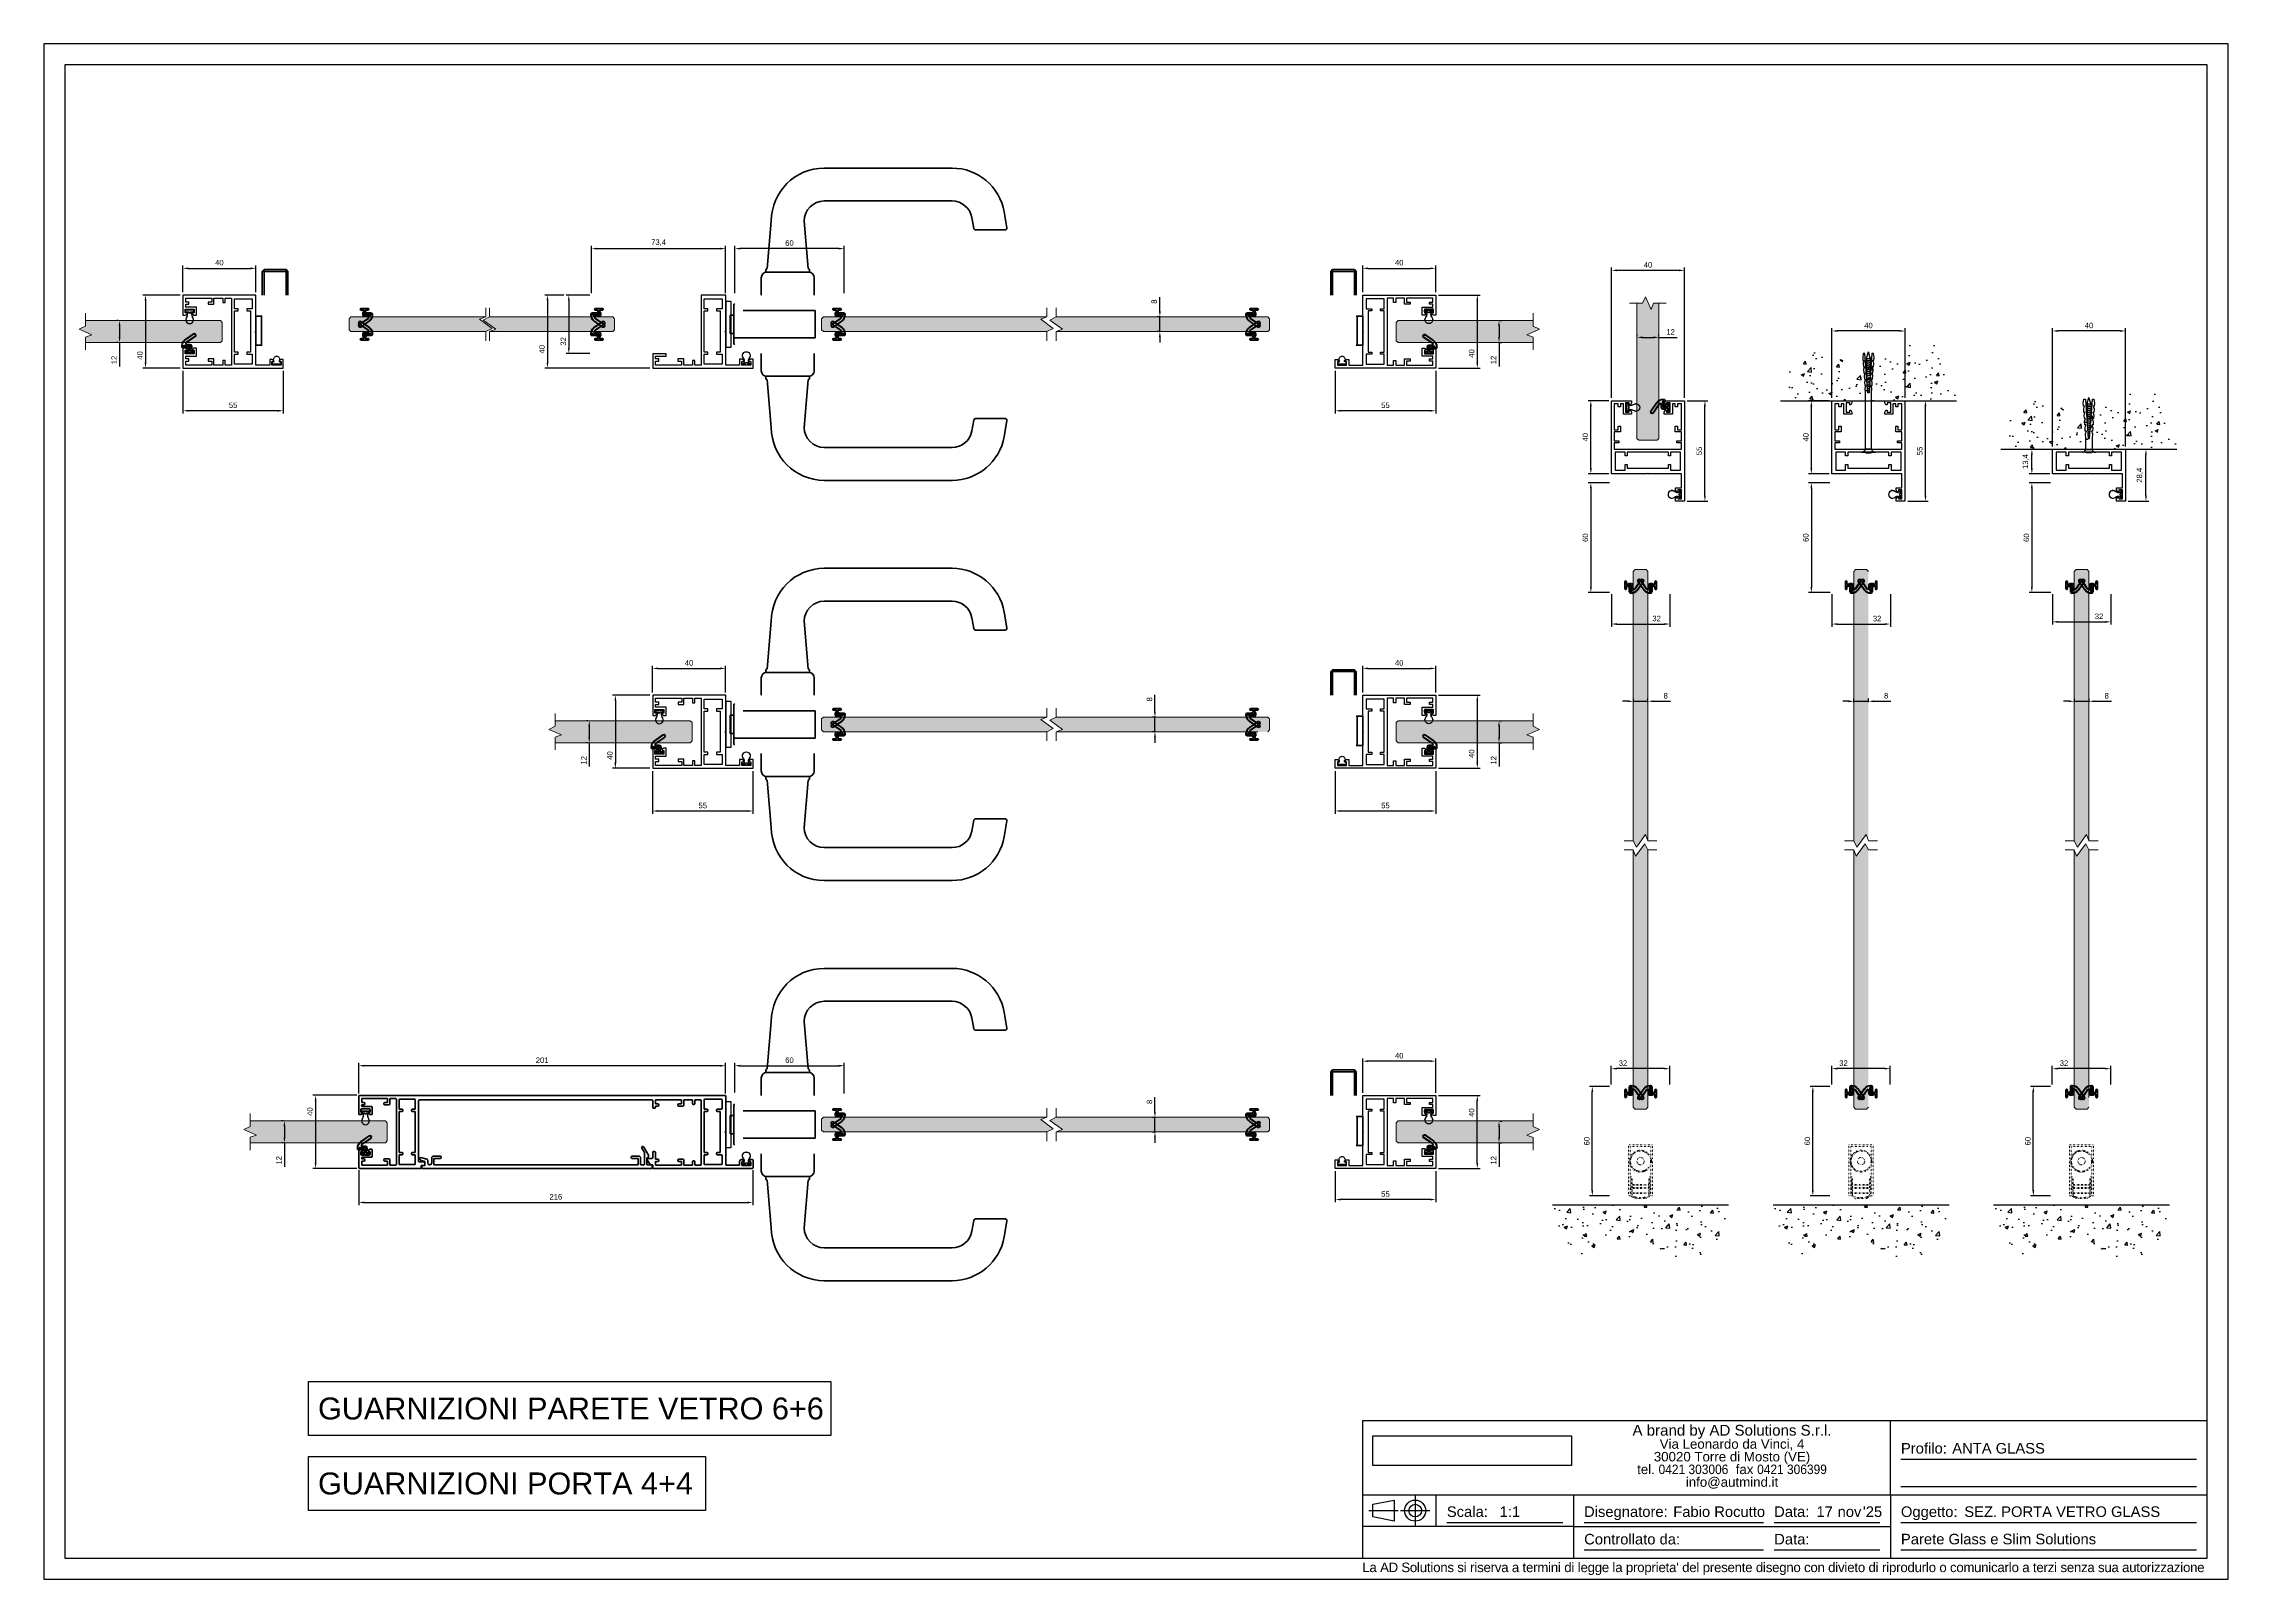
# Model space of a CAD drawing. Header units: millimetres. Extents: x 3290 to 5881, y 194 to 1035.
# Drawn here: x 4684 to 5881, y 194 to 1035 of the extents above; entities that cross this region are included whole.
import ezdxf

# ---------------------------------------------------------------- set-up
doc = ezdxf.new("R2010")
doc.units = ezdxf.units.MM
doc.linetypes.add('ACAD_ISO07W100', pattern=[3, 0, -3])
for name, color, linetype in [('48800_-_L2315', 7, 'Continuous'), ('48800_-_L3000', 7, 'Continuous'), ('Blocchi', 7, 'Continuous'), ('COMP', 41, 'Continuous'), ('FEMMINA_MIR', 7, 'Continuous'), ('MANIGLIA_HOPPE_P', 7, 'Continuous'), ('MASCHIO_MIR', 7, 'Continuous'), ('MODULO_TECNICO_S', 7, 'Continuous'), ('PARTENZA_VERTICA', 7, 'Continuous'), ('quote', 3, 'Continuous'), ('RISCONTRO_SERRAT', 7, 'Continuous'), ('ROSETTA_PER_MANI', 7, 'Continuous'), ('SCATTO_PER_MODUL', 7, 'Continuous'), ('SERRATURA_OMEC', 7, 'Continuous')]:
    doc.layers.add(name, color=color, linetype=linetype)
for name, color, linetype, lineweight in [('GLASS & JOINTS', 250, 'Continuous', 13), ('M GASKET', 140, 'Continuous', 5), ('NOTES', 7, 'Continuous', 15)]:
    doc.layers.add(name, color=color, linetype=linetype, lineweight=lineweight)
doc.layers.add('GLASS HATCH', color=7, linetype='Continuous', true_color=0xb8ffed, transparency=0.5)
doc.styles.get("Standard").update_dxf_attribs({"font": 'arial.ttf'})
doc.dimstyles.new('ISO-25$0', dxfattribs={"dimtxt": 3, "dimasz": 3, "dimexe": 1.5, "dimexo": 1.5, "dimgap": 1.5, "dimtad": 1, "dimtxsty": 'Standard', "dimcen": 2.5, "dimadec": 0, "dimazin": 0, "dimtfac": 1, "dimtmove": 0, "dimatfit": 3, "dimfxl": 1, "dimarcsym": 0})
picture_1 = doc.add_image_def('image1.jpg', size_in_pixel=(526, 79))

# ---------------------------------------------------------------- blocks, each defined once
blk = doc.blocks.new('48750')
at = {"layer": 'COMP'}
for p, q in [((-3.8, 1.6), (-4.4, 1.8)), ((-1.5, 1.1), (-2.1, 1.1)), ((-4.4, -1.8), (-3.8, -1.6)), ((-2.1, -1.1), (-1.5, -1.1))]:
    blk.add_line(p, q, dxfattribs=at)
blk.add_lwpolyline([(-1, 1.8, -0.414214), (-1.5, 1.2), (-2.1, 1.2, -0.117054), (-3.8, 1.7), (-4.3, 1.9, 1.622467), (-4.3, -1.9), (-3.8, -1.7, -0.117054), (-2.1, -1.2), (-1.5, -1.2, -0.414214), (-1, -1.8), (-1, -2.4), (0, -2.4), (0, 2.4), (-1, 2.4)], format="xyb", close=True, dxfattribs=at)
blk.add_lwpolyline([(-0.1, 2.3), (-0.9, 2.3), (-0.9, 0.4), (-1.4, 0.4), (-1.4, -0.4), (-0.9, -0.4), (-0.9, -2.3), (-0.1, -2.3)], close=True, dxfattribs=at)
for centre, radius, start, end in [((-5.3, 0), 2.07, 63.2948, 296.7052), ((-2.1, 5), 3.89, 243.2948, 270), ((-1.5, 1.8), 0.61, 270, 0), ((-2.1, -5), 3.89, 90, 116.7052), ((-1.5, -1.8), 0.61, 0, 90)]:
    blk.add_arc(centre, radius, start, end, dxfattribs=at)
blk = doc.blocks.new('cassaporta Glass')
at = {"color": 4}
for p, q in [((20, 15), (15.2, 15)), ((15.2, 15), (15.2, 13.8)), ((15.2, 13.8), (15.8, 12.8)), ((15.8, 12.8), (16.4, 12.8)), ((16.4, 12.8), (16.4, 13.8)), ((16.4, 13.8), (18.4, 13.8)), ((18.4, 13.8), (18.4, 8.8)), ((20, -40), (20, 15)), ((15.8, 9.9), (15.2, 8.8)), ((15.2, 8.8), (15.2, 7.6)), ((15.2, 7.6), (18.4, 7.6)), ((16.4, 9.9), (15.8, 9.9)), ((16.4, 8.8), (16.4, 9.9)), ((18.4, 8.8), (16.4, 8.8)), ((18.4, 7.6), (18.4, 0)), ((-0.4, 0), (-20, 0)), ((-20, 0), (-20, -40)), ((-17.9, -11.8), (-17.9, -2)), ((-17.9, -2), (-12.5, -2)), ((-12.5, -11.8), (-17.9, -11.8)), ((-12.5, -2), (-12.5, -5)), ((-12.5, -5), (-11.3, -5)), ((-11.3, -9.8), (-12.5, -9.8)), ((-12.5, -9.8), (-12.5, -11.8)), ((-11.3, -5), (-11.3, -3)), ((-11.3, -3), (11.2, -3)), ((-11.3, -11.8), (-11.3, -9.8)), ((11.2, -11.8), (-11.3, -11.8)), ((0, -0.4), (-0.4, 0)), ((0.4, 0), (0, -0.4)), ((18.4, 0), (0.4, 0)), ((11.2, -3), (11.2, -5)), ((11.2, -5), (12.4, -5)), ((12.4, -9.8), (11.2, -9.8)), ((11.2, -9.8), (11.2, -11.8)), ((12.4, -5), (12.4, -2)), ((12.4, -2), (17.9, -2)), ((12.4, -11.8), (12.4, -9.8)), ((17.9, -11.8), (12.4, -11.8)), ((17.9, -2), (17.9, -11.8)), ((-18.4, -16.9), (-18.4, -13.4)), ((-18.4, -13.4), (18.4, -13.4)), ((-15.9, -16.9), (-18.4, -16.9)), ((-18.4, -23), (-18.4, -18.1)), ((-18.4, -18.1), (-15.9, -18.1)), ((-15, -23), (-18.4, -23)), ((-15.9, -18.1), (-15.9, -16.9)), ((-15, -26.1), (-15, -23)), ((18.4, -23), (15, -23)), ((15, -23), (15, -26.1)), ((18.4, -16.9), (15.9, -16.9)), ((15.9, -16.9), (15.9, -18.1)), ((15.9, -18.1), (18.4, -18.1)), ((18.4, -13.4), (18.4, -16.9)), ((18.4, -18.1), (18.4, -23)), ((-18.4, -38.4), (-18.4, -24.1)), ((-18.4, -24.1), (-16.2, -24.1)), ((-16.2, -24.1), (-16.2, -26.1)), ((-16.2, -26.1), (-15, -26.1)), ((-9, -32.6), (-13.4, -32.6)), ((-13.4, -32.6), (-13.4, -38.4)), ((-12.2, -38.8), (-12.2, -33.8)), ((-12.2, -33.8), (-10.2, -33.8)), ((-10.2, -33.8), (-10.2, -34.8)), ((-10.2, -34.8), (-9.6, -34.8)), ((-9.6, -34.8), (-9, -33.8)), ((-9, -33.8), (-9, -32.6)), ((13.4, -32.6), (9, -32.6)), ((9, -32.6), (9, -33.8)), ((9, -33.8), (9.6, -34.8)), ((9.6, -34.8), (10.2, -34.8)), ((10.2, -34.8), (10.2, -33.8)), ((10.2, -33.8), (12.2, -33.8)), ((12.2, -33.8), (12.2, -38.8)), ((13.4, -38.4), (13.4, -32.6)), ((15, -26.1), (16.2, -26.1)), ((16.2, -26.1), (16.2, -24.1)), ((16.2, -24.1), (18.4, -24.1)), ((18.4, -24.1), (18.4, -38.4)), ((-20, -40), (-9, -40)), ((-16.2, -38.4), (-18.4, -38.4)), ((-15, -36.7), (-16.2, -36.7)), ((-16.2, -36.7), (-16.2, -38.4)), ((-15, -38.4), (-15, -36.7)), ((-13.4, -38.4), (-15, -38.4)), ((-10.2, -38.8), (-12.2, -38.8)), ((-9.6, -37.7), (-10.2, -37.7)), ((-10.2, -37.7), (-10.2, -38.8)), ((-9, -38.8), (-9.6, -37.7)), ((-9, -40), (-9, -38.8)), ((9.6, -37.7), (9, -38.8)), ((9, -38.8), (9, -40)), ((9, -40), (20, -40)), ((10.2, -37.7), (9.6, -37.7)), ((10.2, -38.8), (10.2, -37.7)), ((12.2, -38.8), (10.2, -38.8)), ((15, -38.4), (13.4, -38.4)), ((16.2, -36.7), (15, -36.7)), ((15, -36.7), (15, -38.4)), ((16.2, -38.4), (16.2, -36.7)), ((18.4, -38.4), (16.2, -38.4))]:
    blk.add_line(p, q, dxfattribs=at)
blk = doc.blocks.new('tassello lungo')
at = {"color": 3}
blk.add_lwpolyline([(-1.7, 1.6), (1.7, 1.6), (1.7, 32.5), (1.9, 35), (1.4, 36.6), (2, 36.6), (2.1, 38.4), (1.6, 40), (2.2, 40), (2.4, 41.9), (1.9, 43.5), (2.5, 43.4), (2.6, 45.3), (2.1, 46.9), (2.7, 46.8), (2.9, 48.7), (2.3, 50.3), (3, 50.3), (3.1, 51.8), (2.8, 54), (1.9, 54.1), (0.4, 32.5), (-0.4, 32.5), (-1.9, 54.1), (-2.8, 54), (-3.1, 51.8), (-3, 50.3), (-2.3, 50.3), (-2.9, 48.7), (-2.7, 46.8), (-2.1, 46.9), (-2.6, 45.3), (-2.5, 43.4), (-1.9, 43.5), (-2.4, 41.9), (-2.2, 40), (-1.6, 40), (-2.1, 38.4), (-2, 36.6), (-1.4, 36.6), (-1.9, 35), (-1.7, 32.5)], close=True, dxfattribs=at)
at = {"color": 8}
for points in [[(-1.2, 51.2), (1.2, 51.7)], [(-1.2, 50.9), (1.2, 51.5)], [(-1.2, 50), (1.2, 50.6)], [(-1.2, 49.7), (1.2, 50.3)], [(-1.2, 48.8), (1.2, 49.4)], [(-1.2, 48.6), (1.2, 49.1)], [(-1.2, 47.7), (1.2, 48.2)], [(-1.2, 47.4), (1.2, 48)], [(-1, 51.6), (0, 55)], [(-1, 51.6), (-1, 51.2)], [(-1, 50.9), (-1, 50)], [(-1, 49.8), (-1, 48.9)], [(-1, 48.6), (-1, 47.7)], [(1, 51.7), (0, 55)], [(1, 51.4), (1, 50.5)], [(1, 50.3), (1, 49.4)], [(1, 49.1), (1, 48.2)], [(1, 48), (1, 47.1)], [(-1.2, 46.5), (1.2, 47.1)], [(-1.2, 46.3), (1.2, 46.8)], [(-1.2, 45.4), (1.2, 45.9)], [(-1.2, 45.1), (1.2, 45.7)], [(-1.2, 44.2), (1.2, 44.8)], [(-1.2, 43.9), (1.2, 44.5)], [(-1.1, 43), (1.1, 43.6)], [(-1.1, 42.8), (1.1, 43.3)], [(-1, 47.5), (-1, 46.6)], [(-1, 46.3), (-1, 45.4)], [(-1, 45.1), (-1, 44.2)], [(-1, 44), (-1, 43.1)], [(-1, 42.8), (-1, 41.9)], [(-1, 41.9), (1.1, 42.4)], [(-1, 41.7), (1, 42.2)], [(-0.9, 40.8), (1, 41.2)], [(-0.9, 40.5), (1, 41)], [(-0.9, 39.6), (0.9, 40.1)], [(-0.9, 39.4), (0.9, 39.8)], [(-0.8, 38.5), (0.8, 38.9)], [(-0.8, 38.2), (0.8, 38.6)], [(-0.7, 37.3), (0.7, 37.7)], [(-0.7, 37.1), (0.7, 37.4)], [(-0.6, 36.2), (0.7, 36.5)], [(-0.6, 35.9), (0.6, 36.3)], [(1, 46.8), (1, 45.9)], [(1, 45.6), (1, 44.7)], [(1, 44.5), (1, 43.6)], [(1, 43.3), (1, 42.4)], [(1, 42.2), (1, 41.9)], [(-0.6, 35.1), (0.6, 35.3)], [(-0.5, 34.8), (0.6, 35.1)], [(-0.5, 33.9), (0.5, 34.2)], [(-0.5, 33.7), (0.5, 33.9)], [(-0.4, 32.8), (0.4, 33)], [(-0.4, 32.5), (0.4, 32.7)]]:
    blk.add_lwpolyline(points, dxfattribs=at)
for points in [[(-1.2, 51.2, 0.243659), (-1.2, 50.9)], [(-1.2, 50, 0.243659), (-1.2, 49.7)], [(-1.2, 48.8, 0.243659), (-1.2, 48.6)], [(1.2, 51.5, 0.243659), (1.2, 51.7)], [(1.2, 50.3, 0.243659), (1.2, 50.6)], [(1.2, 49.1, 0.243659), (1.2, 49.4)], [(1.2, 48, 0.243659), (1.2, 48.2)], [(-1.2, 47.7, 0.243659), (-1.2, 47.4)], [(-1.2, 46.5, 0.243659), (-1.2, 46.3)], [(-1.2, 45.4, 0.243659), (-1.2, 45.1)], [(-1.2, 44.2, 0.243659), (-1.2, 43.9)], [(1.2, 46.8, 0.243659), (1.2, 47.1)], [(1.2, 45.7, 0.243659), (1.2, 45.9)], [(1.2, 44.5, 0.243659), (1.2, 44.8)]]:
    blk.add_lwpolyline(points, format="xyb", dxfattribs=at)
at = {"color": 3}
blk.add_lwpolyline([(-3.7, 0), (3.8, 0, -0.340122), (1.7, 1.6), (-1.7, 1.6, -0.340122)], format="xyb", close=True, dxfattribs=at)
blk.add_lwpolyline([(-2.3, 0, 0.133333), (2.3, 0)], format="xyb", dxfattribs=at)
blk = doc.blocks.new('tassello')
at = {"color": 3}
blk.add_lwpolyline([(3, 0), (-3, 0, -0.340122), (-1.38, -1.25), (1.38, -1.25, -0.340122)], format="xyb", close=True, dxfattribs=at)
blk.add_lwpolyline([(1.87, 0, 0.133333), (-1.88, 0)], format="xyb", dxfattribs=at)
blk.add_lwpolyline([(1.38, -1.25), (-1.38, -1.25), (-1.38, -6), (-1.51, -8), (-1.1, -9.28), (-1.6, -9.24), (-1.71, -10.74), (-1.29, -12.02), (-1.79, -11.99), (-1.9, -13.48), (-1.49, -14.76), (-1.99, -14.73), (-2.09, -16.23), (-1.68, -17.51), (-2.18, -17.47), (-2.28, -18.97), (-1.87, -20.25), (-2.37, -20.22), (-2.46, -21.46), (-2.2, -23.23), (-1.51, -23.28), (-0.3, -6), (0.3, -6), (1.51, -23.28), (2.2, -23.23), (2.46, -21.46), (2.37, -20.22), (1.87, -20.25), (2.28, -18.97), (2.18, -17.47), (1.68, -17.51), (2.09, -16.23), (1.99, -14.73), (1.49, -14.76), (1.9, -13.48), (1.79, -11.99), (1.29, -12.02), (1.71, -10.74), (1.6, -9.24), (1.1, -9.28), (1.51, -8), (1.38, -6)], close=True, dxfattribs=at)
at = {"color": 8}
for points in [[(0.5, -8.96), (-0.52, -9.21)], [(0.49, -8.76), (-0.51, -9)], [(0.44, -8.05), (-0.46, -8.27)], [(0.43, -7.85), (-0.44, -8.06)], [(0.38, -7.14), (-0.39, -7.32)], [(0.36, -6.93), (-0.38, -7.11)], [(0.31, -6.22), (-0.32, -6.38)], [(0.3, -6.02), (-0.31, -6.17)], [(0.92, -15.36), (-0.93, -15.81)], [(0.92, -16.29), (-0.93, -16.74)], [(0.92, -17.22), (-0.93, -17.67)], [(0.92, -18.14), (-0.93, -18.6)], [(0.92, -19.07), (-0.93, -19.53)], [(0.89, -14.44), (-0.92, -14.88)], [(0.92, -15.15), (-0.93, -15.61)], [(0.92, -16.08), (-0.93, -16.53)], [(0.92, -17.01), (-0.93, -17.46)], [(0.92, -17.94), (-0.93, -18.39)], [(0.92, -18.87), (-0.93, -19.32)], [(0.87, -14.24), (-0.9, -14.67)], [(0.82, -13.53), (-0.85, -13.94)], [(0.81, -13.32), (-0.84, -13.73)], [(-0.82, -13.72), (-0.82, -13.55)], [(-0.82, -14.65), (-0.82, -13.93)], [(-0.82, -15.58), (-0.82, -14.86)], [(-0.82, -16.51), (-0.82, -15.79)], [(-0.82, -17.44), (-0.82, -16.72)], [(-0.82, -18.37), (-0.82, -17.64)], [(-0.82, -19.3), (-0.82, -18.57)], [(0.76, -12.61), (-0.79, -12.99)], [(0.75, -12.41), (-0.77, -12.78)], [(0.7, -11.7), (-0.72, -12.05)], [(0.68, -11.5), (-0.71, -11.84)], [(0.63, -10.79), (-0.65, -11.1)], [(0.62, -10.59), (-0.64, -10.89)], [(0.57, -9.87), (-0.59, -10.16)], [(0.55, -9.67), (-0.57, -9.95)], [(0.83, -14.25), (0.83, -13.55)], [(0.83, -15.18), (0.83, -14.45)], [(0.83, -16.11), (0.83, -15.38)], [(0.83, -17.03), (0.83, -16.31)], [(0.83, -17.96), (0.83, -17.24)], [(0.83, -18.89), (0.83, -18.17)], [(0.83, -19.82), (0.83, -19.1)], [(0.92, -20), (-0.93, -20.45)], [(0.92, -20.93), (-0.93, -21.38)], [(0.92, -19.8), (-0.93, -20.25)], [(0.92, -20.72), (-0.93, -21.18)], [(-0.82, -20.22), (-0.82, -19.5)], [(-0.82, -21.15), (-0.82, -20.43)], [(-0.8, -21.35), (0, -24.04)], [(0.83, -21.29), (0, -24.04)], [(0.83, -20.75), (0.83, -20.03)], [(0.83, -21.29), (0.83, -20.95)]]:
    blk.add_lwpolyline(points, dxfattribs=at)
for points in [[(-0.93, -15.61, 0.243659), (-0.93, -15.81)], [(-0.93, -16.53, 0.243659), (-0.93, -16.74)], [(-0.93, -17.46, 0.243659), (-0.93, -17.67)], [(-0.93, -18.39, 0.243659), (-0.93, -18.6)], [(0.92, -15.36, 0.243659), (0.92, -15.15)], [(0.92, -16.29, 0.243659), (0.92, -16.08)], [(0.92, -17.22, 0.243659), (0.92, -17.01)], [(0.92, -18.14, 0.243659), (0.92, -17.94)], [(0.92, -19.07, 0.243659), (0.92, -18.87)], [(-0.93, -19.32, 0.243659), (-0.93, -19.53)], [(-0.93, -20.25, 0.243659), (-0.93, -20.45)], [(-0.93, -21.18, 0.243659), (-0.93, -21.38)], [(0.92, -20, 0.243659), (0.92, -19.8)], [(0.92, -20.93, 0.243659), (0.92, -20.72)]]:
    blk.add_lwpolyline(points, format="xyb", dxfattribs=at)
blk = doc.blocks.new('modulo tecnico')
at = {"layer": 'MODULO_TECNICO_S', "color": 1, "linetype": 'Continuous', "lineweight": 50}
for p, q in [((-201, 19.5), (-201, 9.8)), ((-164.7, 20), (-200.5, 20)), ((-199.8, 11), (-199.8, 12.4)), ((-199.5, 12.7), (-195.1, 12.7)), ((-199.4, 18.2), (-185.2, 18.2)), ((-199.4, 16), (-199.4, 18.2)), ((-198.2, 16), (-199.4, 16)), ((-199, 14.8), (-198.2, 14.8)), ((-194.1, 13.9), (-199, 13.9)), ((-197.7, 15.3), (-197.7, 15.5)), ((-194.8, 12.4), (-194.8, 11)), ((-193.6, 9.8), (-193.6, 13.4)), ((-187.2, 15.5), (-187.2, 15.3)), ((-185.2, 16), (-186.7, 16)), ((-186.7, 14.8), (-184.5, 14.8)), ((-185.2, 18.2), (-185.2, 16)), ((-184, 15.3), (-184, 17.9)), ((-183.7, 18.2), (-180.7, 18.2)), ((-180.4, 17.9), (-180.4, -17.9)), ((-178.9, 12.7), (-178.9, 17.6)), ((-178.6, 17.9), (-170.4, 17.9)), ((-177.4, 12.4), (-178.6, 12.4)), ((-170.4, 12.4), (-171.6, 12.4)), ((-170.1, 17.6), (-170.1, 12.7)), ((-168.2, -16), (-168.2, 17)), ((-167.7, 17.5), (-40.5, 17.5)), ((-164.4, 19.7), (-164.7, 20)), ((-164.1, 20), (-164.4, 19.7)), ((-40.6, 20), (-164.1, 20)), ((-40.3, 19.7), (-40.6, 20)), ((-40, 20), (-40.3, 19.7)), ((-0.5, 20), (-40, 20)), ((-40, 17), (-40, 13.5)), ((-39.5, 13), (-38.9, 13)), ((-38.4, 17.5), (-24.2, 17.5)), ((-38.4, 15.3), (-38.4, 17.5)), ((-37.2, 15.3), (-38.4, 15.3)), ((-38.4, 14.1), (-37.2, 14.1)), ((-38.4, 13.5), (-38.4, 14.1)), ((-36.7, 14.6), (-36.7, 14.8)), ((-26.2, 14.8), (-26.2, 14.6)), ((-24.2, 15.3), (-25.7, 15.3)), ((-25.7, 14.1), (-23.5, 14.1)), ((-24.2, 17.5), (-24.2, 15.3)), ((-23, 17.5), (-18.1, 17.5)), ((-23, 14.6), (-23, 17.5)), ((-18.1, 17.5), (-18.1, 15.5)), ((-17.6, 15), (-17.4, 15)), ((-16.9, 15.5), (-16.9, 17.2)), ((-16.6, 17.5), (-13.7, 17.5)), ((-13.4, 17.2), (-13.4, -17.9)), ((-11.8, 12.7), (-11.8, 17.6)), ((-11.5, 17.9), (-2.3, 17.9)), ((-10.3, 12.4), (-11.5, 12.4)), ((-2.3, 12.4), (-4.5, 12.4)), ((-2, 17.6), (-2, 12.7)), ((0, 0.4), (0, 19.5)), ((-200.7, 9.5), (-199.9, 9.5)), ((-199.7, 9.5), (-198.9, 10)), ((-199, 10.7), (-199.5, 10.7)), ((-198.7, 10.3), (-198.7, 10.4)), ((-195.8, 10.4), (-195.8, 10.3)), ((-195.7, 10), (-194.9, 9.5)), ((-195.1, 10.7), (-195.6, 10.7)), ((-194.7, 9.5), (-193.9, 9.5)), ((-178.9, -11), (-178.9, 10.9)), ((-178.6, 11.2), (-177.4, 11.2)), ((-176.9, 11.7), (-176.9, 11.9)), ((-172.1, 11.9), (-172.1, 11.7)), ((-171.6, 11.2), (-170.4, 11.2)), ((-170.1, 10.9), (-170.1, -11)), ((-11.8, -11), (-11.8, 10.9)), ((-11.5, 11.2), (-10.3, 11.2)), ((-9.8, 11.7), (-9.8, 11.9)), ((-5, 11.9), (-5, 11.7)), ((-4.5, 11.2), (-3.3, 11.2)), ((-3, 10.9), (-3, -11)), ((-0.4, 0), (0, 0.4)), ((0, -0.4), (-0.4, 0)), ((-201, -9.8), (-201, -19.5)), ((-199.9, -9.5), (-200.7, -9.5)), ((-199.8, -12.4), (-199.8, -11)), ((-198.9, -10), (-199.7, -9.5)), ((-199.5, -10.7), (-199, -10.7)), ((-198.7, -10.4), (-198.7, -10.3)), ((-195.8, -10.3), (-195.8, -10.4)), ((-194.9, -9.5), (-195.7, -10)), ((-195.6, -10.7), (-195.1, -10.7)), ((-194.8, -11), (-194.8, -12.4)), ((-193.9, -9.5), (-194.7, -9.5)), ((-193.6, -13.4), (-193.6, -9.8)), ((-177.4, -11.3), (-178.6, -11.3)), ((-176.9, -12), (-176.9, -11.8)), ((-172.1, -11.8), (-172.1, -12)), ((-170.4, -11.3), (-171.6, -11.3)), ((-40, -11.3), (-40, -14)), ((-38.9, -10.8), (-39.5, -10.8)), ((-38.4, -15), (-38.4, -11.3)), ((-10.3, -11.3), (-11.5, -11.3)), ((-9.8, -12), (-9.8, -11.8)), ((-5, -11.8), (-5, -12)), ((-3.3, -11.3), (-4.5, -11.3)), ((0, -17.7), (0, -0.4)), ((-200.5, -20), (-167.1, -20)), ((-195.1, -12.7), (-199.5, -12.7)), ((-199.4, -16), (-198.2, -16)), ((-199.4, -18.2), (-199.4, -16)), ((-185.2, -18.2), (-199.4, -18.2)), ((-199, -13.9), (-194.1, -13.9)), ((-198.2, -14.8), (-199, -14.8)), ((-197.7, -15.5), (-197.7, -15.3)), ((-187.2, -15.3), (-187.2, -15.5)), ((-184.5, -14.8), (-186.7, -14.8)), ((-186.7, -16), (-185.2, -16)), ((-185.2, -16), (-185.2, -18.2)), ((-184, -17.9), (-184, -15.3)), ((-180.7, -18.2), (-183.7, -18.2)), ((-178.9, -17.6), (-178.9, -12.8)), ((-178.6, -12.5), (-177.4, -12.5)), ((-170.4, -17.9), (-178.6, -17.9)), ((-171.6, -12.5), (-170.4, -12.5)), ((-170.1, -12.8), (-170.1, -17.6)), ((-165.3, -16.5), (-167.7, -16.5)), ((-166.8, -18.5), (-165.3, -18.5)), ((-166.8, -19.7), (-166.8, -18.5)), ((-164.8, -18), (-164.8, -17)), ((-42.9, -15.7), (-41.4, -17.8)), ((-40.5, -14.5), (-42.2, -14.5)), ((-41, -18), (-40.3, -18)), ((-40, -18.3), (-40, -19.7)), ((-39.7, -20), (14.5, -20)), ((-37.2, -15), (-38.4, -15)), ((-38.4, -16.2), (-37.2, -16.2)), ((-38.4, -18.2), (-38.4, -16.2)), ((-24.2, -18.2), (-38.4, -18.2)), ((-36.7, -15.7), (-36.7, -15.5)), ((-26.2, -15.5), (-26.2, -15.7)), ((-23.5, -15), (-25.7, -15)), ((-25.7, -16.2), (-24.2, -16.2)), ((-24.2, -16.2), (-24.2, -18.2)), ((-23, -18.2), (-23, -15.5)), ((-18.1, -18.2), (-23, -18.2)), ((-18.1, -16.4), (-18.1, -18.2)), ((-17.4, -15.9), (-17.6, -15.9)), ((-16.9, -17.9), (-16.9, -16.4)), ((-13.7, -18.2), (-16.6, -18.2)), ((-11.8, -17.6), (-11.8, -12.8)), ((-11.5, -12.5), (-10.3, -12.5)), ((-2.3, -17.9), (-11.5, -17.9)), ((-4.5, -12.5), (-2.3, -12.5)), ((-2, -12.8), (-2, -17.6)), ((7.6, -18.2), (0.5, -18.2)), ((7.6, -16.2), (7.6, -18.2)), ((8.7, -15.2), (8.6, -15.2)), ((8.8, -18.1), (8.8, -16.7)), ((9.7, -15.7), (8.9, -15.2)), ((9.1, -16.4), (9.5, -16.4)), ((13.5, -18.4), (9.1, -18.4)), ((9.8, -16.1), (9.8, -16)), ((12.7, -16), (12.7, -16.1)), ((13.7, -15.2), (12.9, -15.7)), ((13.1, -16.4), (13.5, -16.4)), ((13.8, -16.7), (13.8, -18.1)), ((14.7, -15.2), (13.9, -15.2)), ((15, -19.5), (15, -15.5))]:
    blk.add_line(p, q, dxfattribs=at)
for centre, radius, start, end in [((-200.5, 19.5), 0.5, 90, 180), ((-199.5, 12.4), 0.3, 90, 180), ((-199, 14.4), 0.45, 90, 270), ((-198.2, 15.5), 0.5, 0, 90), ((-198.2, 15.3), 0.5, 270, 0), ((-195.1, 12.4), 0.3, 0, 90), ((-194.1, 13.4), 0.5, 0, 90), ((-186.7, 15.5), 0.5, 90, 180), ((-186.7, 15.3), 0.5, 180, 270), ((-184.5, 15.3), 0.5, 270, 0), ((-183.7, 17.9), 0.3, 90, 180), ((-180.7, 17.9), 0.3, 0, 90), ((-178.6, 17.6), 0.3, 90, 180), ((-178.6, 12.7), 0.3, 180, 270), ((-177.4, 11.9), 0.5, 0, 90), ((-171.6, 11.9), 0.5, 90, 180), ((-170.4, 17.6), 0.3, 0, 90), ((-170.4, 12.7), 0.3, 270, 0), ((-167.7, 17), 0.5, 90, 180), ((-40.5, 17), 0.5, 0, 90), ((-39.5, 13.5), 0.5, 180, 270), ((-38.9, 13.5), 0.5, 270, 0), ((-37.2, 14.8), 0.5, 0, 90), ((-37.2, 14.6), 0.5, 270, 0), ((-25.7, 14.8), 0.5, 90, 180), ((-25.7, 14.6), 0.5, 180, 270), ((-23.5, 14.6), 0.5, 270, 0), ((-17.6, 15.5), 0.5, 180, 270), ((-17.4, 15.5), 0.5, 270, 0), ((-16.6, 17.2), 0.3, 90, 180), ((-13.7, 17.2), 0.3, 0, 90), ((-11.5, 17.6), 0.3, 90, 180), ((-11.5, 12.7), 0.3, 180, 270), ((-10.3, 11.9), 0.5, 0, 90), ((-4.5, 11.9), 0.5, 90, 180), ((-2.3, 17.6), 0.3, 0, 90), ((-2.3, 12.7), 0.3, 270, 0), ((-0.5, 19.5), 0.5, 0, 90), ((-200.7, 9.8), 0.3, 180, 270), ((-199.9, 9.8), 0.3, 270, 298.706), ((-199.5, 11), 0.3, 180, 270), ((-199, 10.4), 0.3, 0, 90), ((-199, 10.3), 0.3, 298.706, 0), ((-195.6, 10.4), 0.3, 90, 180), ((-195.6, 10.3), 0.3, 180, 241.294), ((-195.1, 11), 0.3, 270, 0), ((-194.7, 9.8), 0.3, 241.294, 270), ((-193.9, 9.8), 0.3, 270, 0), ((-178.6, 10.9), 0.3, 90, 180), ((-177.4, 11.7), 0.5, 270, 0), ((-171.6, 11.7), 0.5, 180, 270), ((-170.4, 10.9), 0.3, 0, 90), ((-11.5, 10.9), 0.3, 90, 180), ((-10.3, 11.7), 0.5, 270, 0), ((-4.5, 11.7), 0.5, 180, 270), ((-3.3, 10.9), 0.3, 0, 90), ((-200.7, -9.8), 0.3, 90, 180), ((-199.9, -9.8), 0.3, 61.294, 90), ((-199.5, -11), 0.3, 90, 180), ((-199, -10.4), 0.3, 270, 0), ((-199, -10.3), 0.3, 0, 61.294), ((-195.6, -10.3), 0.3, 118.706, 180), ((-195.6, -10.4), 0.3, 180, 270), ((-195.1, -11), 0.3, 0, 90), ((-194.7, -9.8), 0.3, 90, 118.706), ((-193.9, -9.8), 0.3, 0, 90), ((-178.6, -11), 0.3, 180, 270), ((-177.4, -11.8), 0.5, 0, 90), ((-177.4, -12), 0.5, 270, 0), ((-171.6, -11.8), 0.5, 90, 180), ((-171.6, -12), 0.5, 180, 270), ((-170.4, -11), 0.3, 270, 0), ((-39.5, -11.3), 0.5, 90, 180), ((-38.9, -11.3), 0.5, 0, 90), ((-11.5, -11), 0.3, 180, 270), ((-10.3, -11.8), 0.5, 0, 90), ((-10.3, -12), 0.5, 270, 0), ((-4.5, -11.8), 0.5, 90, 180), ((-4.5, -12), 0.5, 180, 270), ((-3.3, -11), 0.3, 270, 0), ((-200.5, -19.5), 0.5, 180, 270), ((-199.5, -12.4), 0.3, 180, 270), ((-199, -14.4), 0.45, 90, 270), ((-198.2, -15.3), 0.5, 0, 90), ((-198.2, -15.5), 0.5, 270, 0), ((-195.1, -12.4), 0.3, 270, 0), ((-194.1, -13.4), 0.5, 270, 0), ((-186.7, -15.3), 0.5, 90, 180), ((-186.7, -15.5), 0.5, 180, 270), ((-184.5, -15.3), 0.5, 0, 90), ((-183.7, -17.9), 0.3, 180, 270), ((-180.7, -17.9), 0.3, 270, 0), ((-178.6, -17.6), 0.3, 180, 270), ((-178.6, -12.8), 0.3, 90, 180), ((-170.4, -17.6), 0.3, 270, 0), ((-170.4, -12.8), 0.3, 0, 90), ((-167.7, -16), 0.5, 180, 270), ((-167.1, -19.7), 0.3, 270, 0), ((-165.3, -17), 0.5, 0, 90), ((-165.3, -18), 0.5, 270, 0), ((-42.2, -15.2), 0.75, 90, 215.0064), ((-41, -17.5), 0.5, 215.0064, 270), ((-40.5, -14), 0.5, 270, 0), ((-40.3, -18.3), 0.3, 0, 90), ((-39.7, -19.7), 0.3, 180, 270), ((-37.2, -15.5), 0.5, 0, 90), ((-37.2, -15.7), 0.5, 270, 0), ((-25.7, -15.5), 0.5, 90, 180), ((-25.7, -15.7), 0.5, 180, 270), ((-23.5, -15.5), 0.5, 0, 90), ((-17.6, -16.4), 0.5, 90, 180), ((-17.4, -16.4), 0.5, 0, 90), ((-16.6, -17.9), 0.3, 180, 270), ((-13.7, -17.9), 0.3, 270, 0), ((-11.5, -12.8), 0.3, 90, 180), ((-11.5, -17.6), 0.3, 180, 270), ((-2.3, -12.8), 0.3, 0, 90), ((-2.3, -17.6), 0.3, 270, 0), ((0.5, -17.7), 0.5, 180, 270), ((8.6, -16.2), 1, 90, 180), ((8.7, -15.5), 0.3, 61.294, 90), ((9.1, -16.7), 0.3, 90, 180), ((9.1, -18.1), 0.3, 180, 270), ((9.5, -16.1), 0.3, 270, 0), ((9.5, -16), 0.3, 0, 61.294), ((13.1, -16), 0.3, 118.706, 180), ((13.1, -16.1), 0.3, 180, 270), ((13.5, -16.7), 0.3, 0, 90), ((13.5, -18.1), 0.3, 270, 0), ((13.9, -15.5), 0.3, 90, 118.706), ((14.5, -19.5), 0.5, 270, 0), ((14.7, -15.5), 0.3, 0, 90)]:
    blk.add_arc(centre, radius, start, end, dxfattribs=at)
at = {"layer": 'RISCONTRO_SERRAT', "color": 1, "linetype": 'Continuous', "lineweight": 50}
blk.add_line((0, 6.4), (0, 16.5), dxfattribs=at)
blk = doc.blocks.new('copertina modulo tecnico')
at = {"layer": 'SCATTO_PER_MODUL', "color": 5, "linetype": 'Continuous', "lineweight": 50}
for p, q in [((-2.4, 1.7), (0, 1)), ((0.8, 2.3), (-2.1, 3.1)), ((0, 1), (0, -1)), ((1.5, 0.2), (1.5, 1.4)), ((3.7, 2.9), (3.7, 0.2)), ((8.4, 3.9), (4.7, 3.9)), ((4.9, 2.7), (8.4, 2.7)), ((4.9, -0.8), (4.9, 2.7)), ((8.9, 3.2), (8.9, 3.4)), ((112.9, 3.4), (112.9, 3.2)), ((117.1, 3.9), (113.4, 3.9)), ((113.4, 2.7), (116.8, 2.7)), ((116.8, 2.7), (116.8, -0.8)), ((118, -0.3), (118, 2.9)), ((118.8, 8.3), (120.2, 5.9)), ((122.4, 4.5), (119.8, 8.9)), ((120.3, 5.4), (120.3, -0.5)), ((121.5, 2.9), (122, 3.1)), ((121.5, -0.5), (121.5, 2.9)), ((-1.7, -1.6), (-1.7, -2.5)), ((-0.3, -1.3), (-1.4, -1.3)), ((-1.4, -2.8), (124.2, -2.8)), ((2.7, -0.8), (2.5, -0.8)), ((116.8, -0.8), (4.9, -0.8)), ((120, -0.8), (118.5, -0.8)), ((124.2, -0.8), (121.8, -0.8)), ((124.5, -2.5), (124.5, -1.1))]:
    blk.add_line(p, q, dxfattribs=at)
for centre, radius, start, end in [((-2.2, 2.4), 0.75, 75.0009, 255.0009), ((0.5, 1.4), 1, 0, 75.0009), ((2.5, 0.2), 1, 180, 270), ((2.7, 0.2), 1, 270, 0.0008), ((4.7, 2.9), 1, 90, 180.0008), ((8.4, 3.4), 0.5, 0, 90), ((8.4, 3.2), 0.5, 270, 0), ((113.4, 3.4), 0.5, 90, 180), ((113.4, 3.2), 0.5, 180, 270), ((117.1, 2.9), 1, 359.9992, 90), ((119.3, 8.6), 0.6, 30.0003, 210.0003), ((119.3, 5.4), 1, 0, 30.0003), ((121.5, 4), 1, 299.9911, 30.0003), ((-1.4, -1.6), 0.3, 90, 180), ((-1.4, -2.5), 0.3, 180, 270.0008), ((-0.3, -1), 0.3, 270, 0), ((118.5, -0.3), 0.5, 179.9992, 270.0006), ((120, -0.5), 0.3, 270.0006, 0), ((121.8, -0.5), 0.3, 180, 270), ((124.2, -1.1), 0.3, 0, 90), ((124.2, -2.5), 0.3, 270.0008, 0)]:
    blk.add_arc(centre, radius, start, end, dxfattribs=at)
blk = doc.blocks.new('cerniera bilico')
at = {"layer": 'FEMMINA_MIR', "color": 7, "linetype": 'Continuous', "lineweight": 50}
for p, q in [((-16.5, 33.5), (-17.5, 32.5)), ((-17.5, 32.5), (-17.5, 19.5)), ((-16.5, 32.5), (-17.5, 32.5)), ((-4.5, 33.5), (-16.5, 33.5)), ((-16.5, 33.5), (-16.5, 32.5)), ((-16.5, 32.5), (-4.5, 32.5)), ((-16.5, 19.5), (-16.5, 32.5)), ((-3.5, 32.5), (-4.5, 33.5)), ((-4.5, 32.5), (-4.5, 33.5)), ((-4.5, 32.5), (-4.5, 19.5)), ((-3.5, 32.5), (-4.5, 32.5)), ((-3.5, 19.5), (-3.5, 32.5))]:
    blk.add_line(p, q, dxfattribs=at)
at = {"layer": 'MASCHIO_MIR', "color": 7, "linetype": 'Continuous', "lineweight": 50}
for p, q in [((-3, 8), (-3.5, 8)), ((-3, -8), (-3, 8)), ((0, 8), (-3, 8)), ((0, 8), (0, -8)), ((-3.5, -8), (-3, -8)), ((0, -8), (-3, -8))]:
    blk.add_line(p, q, dxfattribs=at)
blk = doc.blocks.new('*U147')
at = {"color": 4, "insert": (5, -10.5), "char_height": 5, "attachment_point": 1}
blk.add_mtext_dynamic_manual_height_columns('Profilo:', width=21.179, gutter_width=12.5, heights=[0], dxfattribs=at)
blk = doc.blocks.new('INDICAZIONE')
at = {"color": 6}
for p, q in [((-22, 0), (-8, 0)), ((-7, 0), (7, 0)), ((0, 7), (0, -7))]:
    blk.add_line(p, q, dxfattribs=at)
blk.add_lwpolyline([(-10, 5), (-10, -5), (-20, -3), (-20, 3), (-10, 5)], dxfattribs=at)
for radius in [5, 3]:
    blk.add_circle((0, 0), radius, dxfattribs=at)
blk = doc.blocks.new('*U22')
at = {"color": 6}
for p, q in [((100, 30), (100, 15)), ((100, 15), (0, 15)), ((100, 15), (250, 15)), ((100, 15), (100, 0)), ((250, 15), (250, 0)), ((105, 3.9), (190, 3.9)), ((195, 3.9), (245, 3.9)), ((255, 3.9), (395, 3.9))]:
    blk.add_line(p, q, dxfattribs=at)
at = {"color": 4, "char_height": 5, "attachment_point": 1}
for s, width, insert in [('Oggetto:', 14.588, (255, 24.5)), ('Controllato da:', 44.869, (105, 11.5)), ('Data:', 14.588, (195, 11.5))]:
    blk.add_mtext_dynamic_manual_height_columns(s, width=width, gutter_width=12.5, heights=[0], dxfattribs=dict(at, insert=insert))
blk = doc.blocks.new('*U144')
at = {"color": 4, "attachment_point": 1}
for s, width, insert, char_height in [('\\pxsm0.8,qc;{\\H0.9945x;A brand by AD Solutions S.r.l.\\P\\H0.88235x;Via Leonardo da Vinci, 4\\P30020 Torre di Mosto (VE)\\Ptel. \\W0.9;0421 303006\\W1;  fax \\W0.9;0421 306399\\W1;\\Pinfo@autmind.it}', 150.036, (100, -1.9), 5.128), ('\\pxt3;Fabio Rocutto', 152.263, (147.2, -40.5), 5)]:
    blk.add_mtext_dynamic_manual_height_columns(s, width=width, gutter_width=12.5, heights=[0], dxfattribs=dict(at, insert=insert, char_height=char_height))
at = {"insert": (0, -67.1), "char_height": 4.5, "attachment_point": 1}
blk.add_mtext_dynamic_manual_height_columns("{\\T0.96;\\C4;La AD Solutions si riserva a termini di legge la proprieta' del presente disegno con divieto di riprodurlo o comunicarlo a terzi senza sua autorizzazione}", width=437.36, gutter_width=12.5, heights=[0], dxfattribs=at)
image = blk.add_image(picture_1, insert=(5, -21.2), size_in_units=(94, 14.1))
image.dxf.flags = 7
blk = doc.blocks.new('*U21')
at = {"color": 4, "insert": (65, -40.5), "char_height": 5, "attachment_point": 1}
blk.add_mtext_dynamic_manual_height_columns('1:1', width=29.964, gutter_width=12.5, heights=[0], dxfattribs=at)
blk = doc.blocks.new('*U146')
at = {"color": 4, "insert": (215, -40.5), "char_height": 5, "attachment_point": 1}
blk.add_mtext_dynamic_manual_height_columns('17', width=12.689, gutter_width=12.5, heights=[0], dxfattribs=at)
blk = doc.blocks.new('*U145')
at = {"color": 4, "insert": (215, -40.5), "char_height": 5, "attachment_point": 1}
blk.add_mtext_dynamic_manual_height_columns('\\pxt2;^Inov', width=27.177, gutter_width=12.5, heights=[0], dxfattribs=at)
blk = doc.blocks.new('DATA - ANNO')
at = {"color": 4, "insert": (215, -40.5), "char_height": 5, "attachment_point": 1}
blk.add_mtext_dynamic_manual_height_columns("\\pxt4,4.2,4.4;^I^I^I'25", width=152.263, gutter_width=12.5, heights=[0], dxfattribs=at)
blk = doc.blocks.new('Cartiglio A3')
at = {"color": 6}
for points in [[(0, 726.876), (0, 0), (1034.376, 0), (1034.376, 726.876)], [(10, 716.876), (10, 10), (1024.376, 10), (1024.376, 716.876)]]:
    blk.add_lwpolyline(points, close=True, dxfattribs=at)
blk = doc.blocks.new('*U23')
at = {"color": 4, "insert": (0, 7.6), "char_height": 5, "attachment_point": 1}
blk.add_mtext_dynamic_manual_height_columns('\\pxql;Parete Glass e Slim Solutions', width=152.263, gutter_width=12.5, heights=[0], dxfattribs=at)
blk = doc.blocks.new('*D128')
at = {"layer": 'Defpoints', "color": 0, "transparency": 16777216}
for p in [(5556.9, 873.8), (5568.9, 874.6), (5568.9, 873.8)]:
    blk.add_point(p, dxfattribs=at)
at = {"layer": 'quote', "color": 0, "lineweight": -2, "transparency": 16777216}
for p, q in [((5556.9, 875.3), (5556.9, 876.1)), ((5559.9, 874.6), (5565.9, 874.6)), ((5568.9, 875.3), (5568.9, 876.1)), ((5568.9, 874.6), (5578.8, 874.6))]:
    blk.add_line(p, q, dxfattribs=at)
at = {"layer": 'quote', "color": 0, "transparency": 16777216}
for points in [[(5559.9, 875.1), (5559.9, 874.1), (5556.9, 874.6)], [(5565.9, 875.1), (5565.9, 874.1), (5568.9, 874.6)]]:
    blk.add_solid(points, dxfattribs=at)
at = {"layer": 'quote', "color": 0, "transparency": 16777216, "insert": (5575.3, 877.6), "char_height": 3, "attachment_point": 5}
blk.add_mtext('12 ', dxfattribs=at)
blk = doc.blocks.new('*D129')
at = {"layer": 'Defpoints', "color": 0, "transparency": 16777216}
for p in [(5531.6, 839.9), (5542.9, 839.9), (5542.9, 799.9)]:
    blk.add_point(p, dxfattribs=at)
at = {"layer": 'quote', "color": 0, "lineweight": -2, "transparency": 16777216}
for p, q in [((5541.4, 839.9), (5530.1, 839.9)), ((5531.6, 802.9), (5531.6, 836.9)), ((5541.4, 799.9), (5530.1, 799.9))]:
    blk.add_line(p, q, dxfattribs=at)
at = {"layer": 'quote', "color": 0, "transparency": 16777216}
for points in [[(5531.1, 836.9), (5532.1, 836.9), (5531.6, 839.9)], [(5531.1, 802.9), (5532.1, 802.9), (5531.6, 799.9)]]:
    blk.add_solid(points, dxfattribs=at)
at = {"layer": 'quote', "color": 0, "transparency": 16777216, "insert": (5528.6, 819.9), "char_height": 3, "attachment_point": 5, "rotation": 90}
blk.add_mtext('40', dxfattribs=at)
blk = doc.blocks.new('*D130')
at = {"layer": 'Defpoints', "color": 0, "transparency": 16777216}
for p in [(5582.9, 839.9), (5594.1, 839.9), (5582.9, 784.9)]:
    blk.add_point(p, dxfattribs=at)
at = {"layer": 'quote', "color": 0, "lineweight": -2, "transparency": 16777216}
for p, q in [((5584.4, 839.9), (5595.6, 839.9)), ((5594.1, 787.9), (5594.1, 836.9)), ((5584.4, 784.9), (5595.6, 784.9))]:
    blk.add_line(p, q, dxfattribs=at)
at = {"layer": 'quote', "color": 0, "transparency": 16777216}
for points in [[(5593.6, 836.9), (5594.6, 836.9), (5594.1, 839.9)], [(5593.6, 787.9), (5594.6, 787.9), (5594.1, 784.9)]]:
    blk.add_solid(points, dxfattribs=at)
at = {"layer": 'quote', "color": 0, "transparency": 16777216, "insert": (5591, 812.4), "char_height": 3, "attachment_point": 5, "rotation": 90}
blk.add_mtext('55', dxfattribs=at)
blk = doc.blocks.new('*D131')
at = {"layer": 'Defpoints', "color": 0, "transparency": 16777216}
for p in [(5542.9, 911.3), (5542.9, 839.9), (5582.9, 839.9)]:
    blk.add_point(p, dxfattribs=at)
at = {"layer": 'quote', "color": 0, "lineweight": -2, "transparency": 16777216}
for p, q in [((5542.9, 841.4), (5542.9, 912.8)), ((5579.9, 911.3), (5545.9, 911.3)), ((5582.9, 841.4), (5582.9, 912.8))]:
    blk.add_line(p, q, dxfattribs=at)
at = {"layer": 'quote', "color": 0, "transparency": 16777216}
for points in [[(5545.9, 911.8), (5545.9, 910.8), (5542.9, 911.3)], [(5579.9, 911.8), (5579.9, 910.8), (5582.9, 911.3)]]:
    blk.add_solid(points, dxfattribs=at)
at = {"layer": 'quote', "color": 0, "transparency": 16777216, "insert": (5562.9, 914.3), "char_height": 3, "attachment_point": 5}
blk.add_mtext('40', dxfattribs=at)
blk = doc.blocks.new('*D132')
at = {"layer": 'Defpoints', "color": 0, "transparency": 16777216}
for p in [(5652.4, 839.9), (5663.7, 839.9), (5663.7, 799.9)]:
    blk.add_point(p, dxfattribs=at)
at = {"layer": 'quote', "color": 0, "lineweight": -2, "transparency": 16777216}
for p, q in [((5662.2, 839.9), (5650.9, 839.9)), ((5652.4, 802.9), (5652.4, 836.9)), ((5662.2, 799.9), (5650.9, 799.9))]:
    blk.add_line(p, q, dxfattribs=at)
at = {"layer": 'quote', "color": 0, "transparency": 16777216}
for points in [[(5651.9, 836.9), (5652.9, 836.9), (5652.4, 839.9)], [(5651.9, 802.9), (5652.9, 802.9), (5652.4, 799.9)]]:
    blk.add_solid(points, dxfattribs=at)
at = {"layer": 'quote', "color": 0, "transparency": 16777216, "insert": (5649.4, 819.9), "char_height": 3, "attachment_point": 5, "rotation": 90}
blk.add_mtext('40', dxfattribs=at)
blk = doc.blocks.new('*D101')
at = {"layer": 'Defpoints', "color": 0, "transparency": 16777216}
for p in [(5703.7, 839.9), (5714.9, 839.9), (5703.7, 784.9)]:
    blk.add_point(p, dxfattribs=at)
at = {"layer": 'quote', "color": 0, "lineweight": -2, "transparency": 16777216}
for p, q in [((5705.2, 839.9), (5716.4, 839.9)), ((5714.9, 787.9), (5714.9, 836.9)), ((5705.2, 784.9), (5716.4, 784.9))]:
    blk.add_line(p, q, dxfattribs=at)
at = {"layer": 'quote', "color": 0, "transparency": 16777216}
for points in [[(5714.4, 836.9), (5715.4, 836.9), (5714.9, 839.9)], [(5714.4, 787.9), (5715.4, 787.9), (5714.9, 784.9)]]:
    blk.add_solid(points, dxfattribs=at)
at = {"layer": 'quote', "color": 0, "transparency": 16777216, "insert": (5711.8, 812.4), "char_height": 3, "attachment_point": 5, "rotation": 90}
blk.add_mtext('55', dxfattribs=at)
blk = doc.blocks.new('*D102')
at = {"layer": 'Defpoints', "color": 0, "transparency": 16777216}
for p in [(5663.7, 878.1), (5663.7, 839.9), (5703.7, 839.9)]:
    blk.add_point(p, dxfattribs=at)
at = {"layer": 'quote', "color": 0, "lineweight": -2, "transparency": 16777216}
for p, q in [((5663.7, 841.4), (5663.7, 879.6)), ((5700.7, 878.1), (5666.7, 878.1)), ((5703.7, 841.4), (5703.7, 879.6))]:
    blk.add_line(p, q, dxfattribs=at)
at = {"layer": 'quote', "color": 0, "transparency": 16777216}
for points in [[(5666.7, 878.6), (5666.7, 877.6), (5663.7, 878.1)], [(5700.7, 878.6), (5700.7, 877.6), (5703.7, 878.1)]]:
    blk.add_solid(points, dxfattribs=at)
at = {"layer": 'quote', "color": 0, "transparency": 16777216, "insert": (5683.7, 881.1), "char_height": 3, "attachment_point": 5}
blk.add_mtext('40', dxfattribs=at)
blk = doc.blocks.new('*D103')
at = {"layer": 'Defpoints', "color": 0, "transparency": 16777216}
for p in [(5773.2, 813.3), (5773.2, 813.3), (5784.5, 799.9)]:
    blk.add_point(p, dxfattribs=at)
at = {"layer": 'quote', "color": 0, "lineweight": -2, "transparency": 16777216}
for p, q in [((5773.2, 802.9), (5773.2, 810.3)), ((5783, 799.9), (5771.7, 799.9))]:
    blk.add_line(p, q, dxfattribs=at)
at = {"layer": 'quote', "color": 0, "transparency": 16777216}
for points in [[(5772.7, 810.3), (5773.7, 810.3), (5773.2, 813.3)], [(5772.7, 802.9), (5773.7, 802.9), (5773.2, 799.9)]]:
    blk.add_solid(points, dxfattribs=at)
at = {"layer": 'quote', "color": 0, "transparency": 16777216, "insert": (5769.9, 806.6), "char_height": 3, "attachment_point": 5, "rotation": 90}
blk.add_mtext('13,4', dxfattribs=at)
blk = doc.blocks.new('*D104')
at = {"layer": 'Defpoints', "color": 0, "transparency": 16777216}
for p in [(5835.7, 813.3), (5835.7, 813.3), (5824.5, 784.9)]:
    blk.add_point(p, dxfattribs=at)
at = {"layer": 'quote', "color": 0, "lineweight": -2, "transparency": 16777216}
for p, q in [((5835.7, 787.9), (5835.7, 810.3)), ((5826, 784.9), (5837.2, 784.9))]:
    blk.add_line(p, q, dxfattribs=at)
at = {"layer": 'quote', "color": 0, "transparency": 16777216}
for points in [[(5835.2, 810.3), (5836.2, 810.3), (5835.7, 813.3)], [(5835.2, 787.9), (5836.2, 787.9), (5835.7, 784.9)]]:
    blk.add_solid(points, dxfattribs=at)
at = {"layer": 'quote', "color": 0, "transparency": 16777216, "insert": (5832.4, 799.1), "char_height": 3, "attachment_point": 5, "rotation": 90}
blk.add_mtext('28,4', dxfattribs=at)
blk = doc.blocks.new('*D105')
at = {"layer": 'Defpoints', "color": 0, "transparency": 16777216}
for p in [(5784.5, 878.1), (5784.5, 813.3), (5824.5, 813.3)]:
    blk.add_point(p, dxfattribs=at)
at = {"layer": 'quote', "color": 0, "lineweight": -2, "transparency": 16777216}
for p, q in [((5784.5, 814.8), (5784.5, 879.6)), ((5821.5, 878.1), (5787.5, 878.1)), ((5824.5, 814.8), (5824.5, 879.6))]:
    blk.add_line(p, q, dxfattribs=at)
at = {"layer": 'quote', "color": 0, "transparency": 16777216}
for points in [[(5787.5, 878.6), (5787.5, 877.6), (5784.5, 878.1)], [(5821.5, 878.6), (5821.5, 877.6), (5824.5, 878.1)]]:
    blk.add_solid(points, dxfattribs=at)
at = {"layer": 'quote', "color": 0, "transparency": 16777216, "insert": (5804.5, 881.1), "char_height": 3, "attachment_point": 5}
blk.add_mtext('40', dxfattribs=at)
blk = doc.blocks.new('*D106')
at = {"layer": 'Defpoints', "color": 0, "transparency": 16777216}
for p in [(5057.6, 693.3), (5017.6, 678.6), (5057.6, 678.6)]:
    blk.add_point(p, dxfattribs=at)
at = {"layer": 'quote', "color": 0, "lineweight": -2, "transparency": 16777216}
for p, q in [((5017.6, 680.1), (5017.6, 694.8)), ((5057.6, 680.1), (5057.6, 694.8)), ((5020.6, 693.3), (5054.6, 693.3))]:
    blk.add_line(p, q, dxfattribs=at)
at = {"layer": 'quote', "color": 0, "transparency": 16777216}
for points in [[(5020.6, 693.8), (5020.6, 692.8), (5017.6, 693.3)], [(5054.6, 693.8), (5054.6, 692.8), (5057.6, 693.3)]]:
    blk.add_solid(points, dxfattribs=at)
at = {"layer": 'quote', "color": 0, "transparency": 16777216, "insert": (5037.6, 696.3), "char_height": 3, "attachment_point": 5}
blk.add_mtext('40', dxfattribs=at)
blk = doc.blocks.new('*D107')
at = {"layer": 'Defpoints', "color": 0, "transparency": 16777216}
for p in [(5017.6, 638.6), (5072.6, 638.6), (5017.6, 615.2)]:
    blk.add_point(p, dxfattribs=at)
at = {"layer": 'quote', "color": 0, "lineweight": -2, "transparency": 16777216}
for p, q in [((5017.6, 637.1), (5017.6, 613.7)), ((5072.6, 637.1), (5072.6, 613.7)), ((5069.6, 615.2), (5020.6, 615.2))]:
    blk.add_line(p, q, dxfattribs=at)
at = {"layer": 'quote', "color": 0, "transparency": 16777216}
for points in [[(5020.6, 615.7), (5020.6, 614.7), (5017.6, 615.2)], [(5069.6, 615.7), (5069.6, 614.7), (5072.6, 615.2)]]:
    blk.add_solid(points, dxfattribs=at)
at = {"layer": 'quote', "color": 0, "transparency": 16777216, "insert": (5045.1, 618.2), "char_height": 3, "attachment_point": 5}
blk.add_mtext('55', dxfattribs=at)
blk = doc.blocks.new('*D108')
at = {"layer": 'Defpoints', "color": 0, "transparency": 16777216}
for p in [(5017.6, 678.6), (4997.2, 638.6), (5017.6, 638.6)]:
    blk.add_point(p, dxfattribs=at)
at = {"layer": 'quote', "color": 0, "lineweight": -2, "transparency": 16777216}
for p, q in [((5016.1, 678.6), (4995.7, 678.6)), ((4997.2, 675.6), (4997.2, 641.6)), ((5016.1, 638.6), (4995.7, 638.6))]:
    blk.add_line(p, q, dxfattribs=at)
at = {"layer": 'quote', "color": 0, "transparency": 16777216}
for points in [[(4996.7, 675.6), (4997.7, 675.6), (4997.2, 678.6)], [(4996.7, 641.6), (4997.7, 641.6), (4997.2, 638.6)]]:
    blk.add_solid(points, dxfattribs=at)
at = {"layer": 'quote', "color": 0, "transparency": 16777216, "insert": (4994.2, 645.6), "char_height": 3, "attachment_point": 5, "rotation": 90}
blk.add_mtext('40', dxfattribs=at)
blk = doc.blocks.new('*D109')
at = {"layer": 'Defpoints', "color": 0, "transparency": 16777216}
for p in [(5446.6, 693.3), (5406.6, 678.6), (5446.6, 678.6)]:
    blk.add_point(p, dxfattribs=at)
at = {"layer": 'quote', "color": 0, "lineweight": -2, "transparency": 16777216}
for p, q in [((5406.6, 680.1), (5406.6, 694.8)), ((5446.6, 680.1), (5446.6, 694.8)), ((5409.6, 693.3), (5443.6, 693.3))]:
    blk.add_line(p, q, dxfattribs=at)
at = {"layer": 'quote', "color": 0, "transparency": 16777216}
for points in [[(5409.6, 693.8), (5409.6, 692.8), (5406.6, 693.3)], [(5443.6, 693.8), (5443.6, 692.8), (5446.6, 693.3)]]:
    blk.add_solid(points, dxfattribs=at)
at = {"layer": 'quote', "color": 0, "transparency": 16777216, "insert": (5426.6, 696.3), "char_height": 3, "attachment_point": 5}
blk.add_mtext('40', dxfattribs=at)
blk = doc.blocks.new('*D110')
at = {"layer": 'Defpoints', "color": 0, "transparency": 16777216}
for p in [(5391.6, 638.6), (5446.6, 638.6), (5391.6, 615.2)]:
    blk.add_point(p, dxfattribs=at)
at = {"layer": 'quote', "color": 0, "lineweight": -2, "transparency": 16777216}
for p, q in [((5391.6, 637.1), (5391.6, 613.7)), ((5446.6, 637.1), (5446.6, 613.7)), ((5443.6, 615.2), (5394.6, 615.2))]:
    blk.add_line(p, q, dxfattribs=at)
at = {"layer": 'quote', "color": 0, "transparency": 16777216}
for points in [[(5394.6, 615.7), (5394.6, 614.7), (5391.6, 615.2)], [(5443.6, 615.7), (5443.6, 614.7), (5446.6, 615.2)]]:
    blk.add_solid(points, dxfattribs=at)
at = {"layer": 'quote', "color": 0, "transparency": 16777216, "insert": (5419.1, 618.2), "char_height": 3, "attachment_point": 5}
blk.add_mtext('55', dxfattribs=at)
blk = doc.blocks.new('*D111')
at = {"layer": 'Defpoints', "color": 0, "transparency": 16777216}
for p in [(5446.6, 678.6), (5446.6, 638.6), (5469.4, 638.6)]:
    blk.add_point(p, dxfattribs=at)
at = {"layer": 'quote', "color": 0, "lineweight": -2, "transparency": 16777216}
for p, q in [((5448.1, 678.6), (5470.9, 678.6)), ((5469.4, 675.6), (5469.4, 641.6)), ((5448.1, 638.6), (5470.9, 638.6))]:
    blk.add_line(p, q, dxfattribs=at)
at = {"layer": 'quote', "color": 0, "transparency": 16777216}
for points in [[(5468.9, 675.6), (5469.9, 675.6), (5469.4, 678.6)], [(5468.9, 641.6), (5469.9, 641.6), (5469.4, 638.6)]]:
    blk.add_solid(points, dxfattribs=at)
at = {"layer": 'quote', "color": 0, "transparency": 16777216, "insert": (5466.3, 646.6), "char_height": 3, "attachment_point": 5, "rotation": 90}
blk.add_mtext('40', dxfattribs=at)
blk = doc.blocks.new('*D112')
at = {"layer": 'Defpoints', "color": 0, "transparency": 16777216}
for p in [(4857.1, 459.5), (4833, 419.5), (4857.1, 419.5)]:
    blk.add_point(p, dxfattribs=at)
at = {"layer": 'quote', "color": 0, "lineweight": -2, "transparency": 16777216}
for p, q in [((4855.6, 459.5), (4831.5, 459.5)), ((4833, 456.5), (4833, 422.5)), ((4855.6, 419.5), (4831.5, 419.5))]:
    blk.add_line(p, q, dxfattribs=at)
at = {"layer": 'quote', "color": 0, "transparency": 16777216}
for points in [[(4832.5, 456.5), (4833.5, 456.5), (4833, 459.5)], [(4832.5, 422.5), (4833.5, 422.5), (4833, 419.5)]]:
    blk.add_solid(points, dxfattribs=at)
at = {"layer": 'quote', "color": 0, "transparency": 16777216, "insert": (4829.9, 450.6), "char_height": 3, "attachment_point": 5, "rotation": 90}
blk.add_mtext('40', dxfattribs=at)
blk = doc.blocks.new('*D113')
at = {"layer": 'Defpoints', "color": 0, "transparency": 16777216}
for p in [(4856.6, 475.7), (4856.6, 459), (5057.6, 459)]:
    blk.add_point(p, dxfattribs=at)
at = {"layer": 'quote', "color": 0, "lineweight": -2, "transparency": 16777216}
for p, q in [((4856.6, 460.5), (4856.6, 477.2)), ((5054.6, 475.7), (4859.6, 475.7)), ((5057.6, 460.5), (5057.6, 477.2))]:
    blk.add_line(p, q, dxfattribs=at)
at = {"layer": 'quote', "color": 0, "transparency": 16777216}
for points in [[(4859.6, 476.2), (4859.6, 475.2), (4856.6, 475.7)], [(5054.6, 476.2), (5054.6, 475.2), (5057.6, 475.7)]]:
    blk.add_solid(points, dxfattribs=at)
at = {"layer": 'quote', "color": 0, "transparency": 16777216, "insert": (4957.1, 478.7), "char_height": 3, "attachment_point": 5}
blk.add_mtext('201', dxfattribs=at)
blk = doc.blocks.new('*D114')
at = {"layer": 'Defpoints', "color": 0, "transparency": 16777216}
for p in [(4856.6, 420), (5072.6, 420), (5072.6, 400.8)]:
    blk.add_point(p, dxfattribs=at)
at = {"layer": 'quote', "color": 0, "lineweight": -2, "transparency": 16777216}
for p, q in [((4856.6, 418.5), (4856.6, 399.3)), ((5072.6, 418.5), (5072.6, 399.3)), ((4859.6, 400.8), (5069.6, 400.8))]:
    blk.add_line(p, q, dxfattribs=at)
at = {"layer": 'quote', "color": 0, "transparency": 16777216}
for points in [[(4859.6, 401.3), (4859.6, 400.3), (4856.6, 400.8)], [(5069.6, 401.3), (5069.6, 400.3), (5072.6, 400.8)]]:
    blk.add_solid(points, dxfattribs=at)
at = {"layer": 'quote', "color": 0, "transparency": 16777216, "insert": (4964.6, 403.9), "char_height": 3, "attachment_point": 5}
blk.add_mtext('216', dxfattribs=at)
blk = doc.blocks.new('*D115')
at = {"layer": 'Defpoints', "color": 0, "transparency": 16777216}
for p in [(5446.6, 459.4), (5469.4, 459.4), (5446.6, 419.4)]:
    blk.add_point(p, dxfattribs=at)
at = {"layer": 'quote', "color": 0, "lineweight": -2, "transparency": 16777216}
for p, q in [((5448.1, 459.4), (5470.9, 459.4)), ((5469.4, 422.4), (5469.4, 456.4)), ((5448.1, 419.4), (5470.9, 419.4))]:
    blk.add_line(p, q, dxfattribs=at)
at = {"layer": 'quote', "color": 0, "transparency": 16777216}
for points in [[(5468.9, 456.4), (5469.9, 456.4), (5469.4, 459.4)], [(5468.9, 422.4), (5469.9, 422.4), (5469.4, 419.4)]]:
    blk.add_solid(points, dxfattribs=at)
at = {"layer": 'quote', "color": 0, "transparency": 16777216, "insert": (5466.3, 450), "char_height": 3, "attachment_point": 5, "rotation": 90}
blk.add_mtext('40', dxfattribs=at)
blk = doc.blocks.new('*D116')
at = {"layer": 'Defpoints', "color": 0, "transparency": 16777216}
for p in [(5406.6, 478.2), (5406.6, 459.4), (5446.6, 459.4)]:
    blk.add_point(p, dxfattribs=at)
at = {"layer": 'quote', "color": 0, "lineweight": -2, "transparency": 16777216}
for p, q in [((5406.6, 460.9), (5406.6, 479.7)), ((5446.6, 460.9), (5446.6, 479.7)), ((5443.6, 478.2), (5409.6, 478.2))]:
    blk.add_line(p, q, dxfattribs=at)
at = {"layer": 'quote', "color": 0, "transparency": 16777216}
for points in [[(5409.6, 478.7), (5409.6, 477.7), (5406.6, 478.2)], [(5443.6, 478.7), (5443.6, 477.7), (5446.6, 478.2)]]:
    blk.add_solid(points, dxfattribs=at)
at = {"layer": 'quote', "color": 0, "transparency": 16777216, "insert": (5426.6, 481.2), "char_height": 3, "attachment_point": 5}
blk.add_mtext('40', dxfattribs=at)
blk = doc.blocks.new('*D117')
at = {"layer": 'Defpoints', "color": 0, "transparency": 16777216}
for p in [(5391.6, 419.4), (5446.6, 419.4), (5391.6, 402.4)]:
    blk.add_point(p, dxfattribs=at)
at = {"layer": 'quote', "color": 0, "lineweight": -2, "transparency": 16777216}
for p, q in [((5391.6, 417.9), (5391.6, 400.9)), ((5446.6, 417.9), (5446.6, 400.9)), ((5443.6, 402.4), (5394.6, 402.4))]:
    blk.add_line(p, q, dxfattribs=at)
at = {"layer": 'quote', "color": 0, "transparency": 16777216}
for points in [[(5394.6, 402.9), (5394.6, 401.9), (5391.6, 402.4)], [(5443.6, 402.9), (5443.6, 401.9), (5446.6, 402.4)]]:
    blk.add_solid(points, dxfattribs=at)
at = {"layer": 'quote', "color": 0, "transparency": 16777216, "insert": (5419.1, 405.4), "char_height": 3, "attachment_point": 5}
blk.add_mtext('55', dxfattribs=at)
blk = doc.blocks.new('*D118')
at = {"layer": 'Defpoints', "color": 0, "transparency": 16777216}
for p in [(5543.3, 794.9), (5531.6, 734.9), (5543.4, 734.9)]:
    blk.add_point(p, dxfattribs=at)
at = {"layer": 'quote', "color": 0, "lineweight": -2, "transparency": 16777216}
for p, q in [((5541.8, 794.9), (5530.1, 794.9)), ((5531.6, 791.9), (5531.6, 737.9)), ((5541.9, 734.9), (5530.1, 734.9))]:
    blk.add_line(p, q, dxfattribs=at)
at = {"layer": 'quote', "color": 0, "transparency": 16777216}
for points in [[(5531.1, 791.9), (5532.1, 791.9), (5531.6, 794.9)], [(5531.1, 737.9), (5532.1, 737.9), (5531.6, 734.9)]]:
    blk.add_solid(points, dxfattribs=at)
at = {"layer": 'quote', "color": 0, "transparency": 16777216, "insert": (5528.6, 764.9), "char_height": 3, "attachment_point": 5, "rotation": 90}
blk.add_mtext('60', dxfattribs=at)
blk = doc.blocks.new('*D119')
at = {"layer": 'Defpoints', "color": 0, "transparency": 16777216}
for p in [(5532.4, 464.4), (5543.3, 464.4), (5543.3, 404.4)]:
    blk.add_point(p, dxfattribs=at)
at = {"layer": 'quote', "color": 0, "lineweight": -2, "transparency": 16777216}
for p, q in [((5541.8, 464.4), (5530.9, 464.4)), ((5532.4, 407.4), (5532.4, 461.4)), ((5541.8, 404.4), (5530.9, 404.4))]:
    blk.add_line(p, q, dxfattribs=at)
at = {"layer": 'quote', "color": 0, "transparency": 16777216}
for points in [[(5531.9, 461.4), (5532.9, 461.4), (5532.4, 464.4)], [(5531.9, 407.4), (5532.9, 407.4), (5532.4, 404.4)]]:
    blk.add_solid(points, dxfattribs=at)
at = {"layer": 'quote', "color": 0, "transparency": 16777216, "insert": (5529.4, 434.4), "char_height": 3, "attachment_point": 5, "rotation": 90}
blk.add_mtext('60', dxfattribs=at)
blk = doc.blocks.new('*D120')
at = {"layer": 'Defpoints', "color": 0, "transparency": 16777216}
for p in [(5542.8, 474.1), (5542.8, 463.9), (5574.8, 463.9)]:
    blk.add_point(p, dxfattribs=at)
at = {"layer": 'quote', "color": 0, "lineweight": -2, "transparency": 16777216}
for p, q in [((5542.8, 465.4), (5542.8, 475.6)), ((5571.8, 474.1), (5545.8, 474.1)), ((5574.8, 465.4), (5574.8, 475.6))]:
    blk.add_line(p, q, dxfattribs=at)
at = {"layer": 'quote', "color": 0, "transparency": 16777216}
for points in [[(5545.8, 474.6), (5545.8, 473.6), (5542.8, 474.1)], [(5571.8, 474.6), (5571.8, 473.6), (5574.8, 474.1)]]:
    blk.add_solid(points, dxfattribs=at)
at = {"layer": 'quote', "color": 0, "transparency": 16777216, "insert": (5549.2, 477.1), "char_height": 3, "attachment_point": 5}
blk.add_mtext('32', dxfattribs=at)
blk = doc.blocks.new('*D121')
at = {"layer": 'Defpoints', "color": 0, "transparency": 16777216}
for p in [(5664.1, 794.9), (5652.4, 734.9), (5664.2, 734.9)]:
    blk.add_point(p, dxfattribs=at)
at = {"layer": 'quote', "color": 0, "lineweight": -2, "transparency": 16777216}
for p, q in [((5662.6, 794.9), (5650.9, 794.9)), ((5652.4, 791.9), (5652.4, 737.9)), ((5662.7, 734.9), (5650.9, 734.9))]:
    blk.add_line(p, q, dxfattribs=at)
at = {"layer": 'quote', "color": 0, "transparency": 16777216}
for points in [[(5651.9, 791.9), (5652.9, 791.9), (5652.4, 794.9)], [(5651.9, 737.9), (5652.9, 737.9), (5652.4, 734.9)]]:
    blk.add_solid(points, dxfattribs=at)
at = {"layer": 'quote', "color": 0, "transparency": 16777216, "insert": (5649.4, 764.9), "char_height": 3, "attachment_point": 5, "rotation": 90}
blk.add_mtext('60', dxfattribs=at)
blk = doc.blocks.new('*D122')
at = {"layer": 'Defpoints', "color": 0, "transparency": 16777216}
for p in [(5653.2, 464.4), (5664.1, 464.4), (5664.1, 404.4)]:
    blk.add_point(p, dxfattribs=at)
at = {"layer": 'quote', "color": 0, "lineweight": -2, "transparency": 16777216}
for p, q in [((5662.6, 464.4), (5651.7, 464.4)), ((5653.2, 407.4), (5653.2, 461.4)), ((5662.6, 404.4), (5651.7, 404.4))]:
    blk.add_line(p, q, dxfattribs=at)
at = {"layer": 'quote', "color": 0, "transparency": 16777216}
for points in [[(5652.7, 461.4), (5653.7, 461.4), (5653.2, 464.4)], [(5652.7, 407.4), (5653.7, 407.4), (5653.2, 404.4)]]:
    blk.add_solid(points, dxfattribs=at)
at = {"layer": 'quote', "color": 0, "transparency": 16777216, "insert": (5650.2, 434.4), "char_height": 3, "attachment_point": 5, "rotation": 90}
blk.add_mtext('60', dxfattribs=at)
blk = doc.blocks.new('*D123')
at = {"layer": 'Defpoints', "color": 0, "transparency": 16777216}
for p in [(5663.6, 474.1), (5663.6, 463.9), (5695.6, 463.9)]:
    blk.add_point(p, dxfattribs=at)
at = {"layer": 'quote', "color": 0, "lineweight": -2, "transparency": 16777216}
for p, q in [((5663.6, 465.4), (5663.6, 475.6)), ((5692.6, 474.1), (5666.6, 474.1)), ((5695.6, 465.4), (5695.6, 475.6))]:
    blk.add_line(p, q, dxfattribs=at)
at = {"layer": 'quote', "color": 0, "transparency": 16777216}
for points in [[(5666.6, 474.6), (5666.6, 473.6), (5663.6, 474.1)], [(5692.6, 474.6), (5692.6, 473.6), (5695.6, 474.1)]]:
    blk.add_solid(points, dxfattribs=at)
at = {"layer": 'quote', "color": 0, "transparency": 16777216, "insert": (5670, 477.1), "char_height": 3, "attachment_point": 5}
blk.add_mtext('32', dxfattribs=at)
blk = doc.blocks.new('*D124')
at = {"layer": 'Defpoints', "color": 0, "transparency": 16777216}
for p in [(5784.9, 794.9), (5773.2, 734.9), (5785, 734.9)]:
    blk.add_point(p, dxfattribs=at)
at = {"layer": 'quote', "color": 0, "lineweight": -2, "transparency": 16777216}
for p, q in [((5783.4, 794.9), (5771.7, 794.9)), ((5773.2, 791.9), (5773.2, 737.9)), ((5783.5, 734.9), (5771.7, 734.9))]:
    blk.add_line(p, q, dxfattribs=at)
at = {"layer": 'quote', "color": 0, "transparency": 16777216}
for points in [[(5772.7, 791.9), (5773.7, 791.9), (5773.2, 794.9)], [(5772.7, 737.9), (5773.7, 737.9), (5773.2, 734.9)]]:
    blk.add_solid(points, dxfattribs=at)
at = {"layer": 'quote', "color": 0, "transparency": 16777216, "insert": (5770.2, 764.9), "char_height": 3, "attachment_point": 5, "rotation": 90}
blk.add_mtext('60', dxfattribs=at)
blk = doc.blocks.new('*D125')
at = {"layer": 'Defpoints', "color": 0, "transparency": 16777216}
for p in [(5784.5, 735.4), (5816.5, 735.4), (5816.5, 718.8)]:
    blk.add_point(p, dxfattribs=at)
at = {"layer": 'quote', "color": 0, "lineweight": -2, "transparency": 16777216}
for p, q in [((5784.5, 733.9), (5784.5, 717.3)), ((5816.5, 733.9), (5816.5, 717.3)), ((5787.5, 718.8), (5813.5, 718.8))]:
    blk.add_line(p, q, dxfattribs=at)
at = {"layer": 'quote', "color": 0, "transparency": 16777216}
for points in [[(5787.5, 719.3), (5787.5, 718.3), (5784.5, 718.8)], [(5813.5, 719.3), (5813.5, 718.3), (5816.5, 718.8)]]:
    blk.add_solid(points, dxfattribs=at)
at = {"layer": 'quote', "color": 0, "transparency": 16777216, "insert": (5810, 721.8), "char_height": 3, "attachment_point": 5}
blk.add_mtext('32', dxfattribs=at)
blk = doc.blocks.new('*D126')
at = {"layer": 'Defpoints', "color": 0, "transparency": 16777216}
for p in [(5774, 464.4), (5784.9, 464.4), (5784.9, 404.4)]:
    blk.add_point(p, dxfattribs=at)
at = {"layer": 'quote', "color": 0, "lineweight": -2, "transparency": 16777216}
for p, q in [((5783.4, 464.4), (5772.5, 464.4)), ((5774, 407.4), (5774, 461.4)), ((5783.4, 404.4), (5772.5, 404.4))]:
    blk.add_line(p, q, dxfattribs=at)
at = {"layer": 'quote', "color": 0, "transparency": 16777216}
for points in [[(5773.5, 461.4), (5774.5, 461.4), (5774, 464.4)], [(5773.5, 407.4), (5774.5, 407.4), (5774, 404.4)]]:
    blk.add_solid(points, dxfattribs=at)
at = {"layer": 'quote', "color": 0, "transparency": 16777216, "insert": (5771, 434.4), "char_height": 3, "attachment_point": 5, "rotation": 90}
blk.add_mtext('60', dxfattribs=at)
blk = doc.blocks.new('*D127')
at = {"layer": 'Defpoints', "color": 0, "transparency": 16777216}
for p in [(5784.4, 474.1), (5784.4, 463.9), (5816.4, 463.9)]:
    blk.add_point(p, dxfattribs=at)
at = {"layer": 'quote', "color": 0, "lineweight": -2, "transparency": 16777216}
for p, q in [((5784.4, 465.4), (5784.4, 475.6)), ((5813.4, 474.1), (5787.4, 474.1)), ((5816.4, 465.4), (5816.4, 475.6))]:
    blk.add_line(p, q, dxfattribs=at)
at = {"layer": 'quote', "color": 0, "transparency": 16777216}
for points in [[(5787.4, 474.6), (5787.4, 473.6), (5784.4, 474.1)], [(5813.4, 474.6), (5813.4, 473.6), (5816.4, 474.1)]]:
    blk.add_solid(points, dxfattribs=at)
at = {"layer": 'quote', "color": 0, "transparency": 16777216, "insert": (5790.8, 477.1), "char_height": 3, "attachment_point": 5}
blk.add_mtext('32', dxfattribs=at)
blk = doc.blocks.new('*D94')
at = {"layer": 'Defpoints', "color": 0, "transparency": 16777216}
for p in [(5542.9, 735.4), (5574.9, 735.4), (5574.9, 717.6)]:
    blk.add_point(p, dxfattribs=at)
at = {"layer": 'quote', "color": 0, "lineweight": -2, "transparency": 16777216}
for p, q in [((5542.9, 733.9), (5542.9, 716.1)), ((5574.9, 733.9), (5574.9, 716.1)), ((5545.9, 717.6), (5571.9, 717.6))]:
    blk.add_line(p, q, dxfattribs=at)
at = {"layer": 'quote', "color": 0, "transparency": 16777216}
for points in [[(5545.9, 718.1), (5545.9, 717.1), (5542.9, 717.6)], [(5571.9, 718.1), (5571.9, 717.1), (5574.9, 717.6)]]:
    blk.add_solid(points, dxfattribs=at)
at = {"layer": 'quote', "color": 0, "transparency": 16777216, "insert": (5567.6, 720.6), "char_height": 3, "attachment_point": 5}
blk.add_mtext('32', dxfattribs=at)
blk = doc.blocks.new('*D95')
at = {"layer": 'Defpoints', "color": 0, "transparency": 16777216}
for p in [(5663.7, 735.4), (5695.7, 735.4), (5695.7, 717.6)]:
    blk.add_point(p, dxfattribs=at)
at = {"layer": 'quote', "color": 0, "lineweight": -2, "transparency": 16777216}
for p, q in [((5663.7, 733.9), (5663.7, 716.1)), ((5695.7, 733.9), (5695.7, 716.1)), ((5666.7, 717.6), (5692.7, 717.6))]:
    blk.add_line(p, q, dxfattribs=at)
at = {"layer": 'quote', "color": 0, "transparency": 16777216}
for points in [[(5666.7, 718.1), (5666.7, 717.1), (5663.7, 717.6)], [(5692.7, 718.1), (5692.7, 717.1), (5695.7, 717.6)]]:
    blk.add_solid(points, dxfattribs=at)
at = {"layer": 'quote', "color": 0, "transparency": 16777216, "insert": (5688.4, 720.6), "char_height": 3, "attachment_point": 5}
blk.add_mtext('32', dxfattribs=at)
blk = doc.blocks.new('*D96')
at = {"layer": 'Defpoints', "color": 0, "transparency": 16777216}
for p in [(5554.9, 673.4), (5562.9, 675.3), (5562.9, 673.4)]:
    blk.add_point(p, dxfattribs=at)
at = {"layer": 'quote', "color": 0, "lineweight": -2, "transparency": 16777216}
for p, q in [((5551.9, 675.3), (5548.9, 675.3)), ((5554.9, 674.9), (5554.9, 676.8)), ((5554.9, 675.3), (5562.9, 675.3)), ((5562.9, 674.9), (5562.9, 676.8)), ((5565.9, 675.3), (5575.2, 675.3))]:
    blk.add_line(p, q, dxfattribs=at)
at = {"layer": 'quote', "color": 0, "transparency": 16777216}
for points in [[(5551.9, 675.8), (5551.9, 674.8), (5554.9, 675.3)], [(5565.9, 675.8), (5565.9, 674.8), (5562.9, 675.3)]]:
    blk.add_solid(points, dxfattribs=at)
at = {"layer": 'quote', "color": 0, "transparency": 16777216, "insert": (5572, 678.3), "char_height": 3, "attachment_point": 5}
blk.add_mtext(' 8', dxfattribs=at)
blk = doc.blocks.new('*D97')
at = {"layer": 'Defpoints', "color": 0, "transparency": 16777216}
for p in [(5675.7, 673.4), (5683.7, 675.3), (5683.7, 673.4)]:
    blk.add_point(p, dxfattribs=at)
at = {"layer": 'quote', "color": 0, "lineweight": -2, "transparency": 16777216}
for p, q in [((5672.7, 675.3), (5669.7, 675.3)), ((5675.7, 674.9), (5675.7, 676.8)), ((5675.7, 675.3), (5683.7, 675.3)), ((5683.7, 674.9), (5683.7, 676.8)), ((5686.7, 675.3), (5696, 675.3))]:
    blk.add_line(p, q, dxfattribs=at)
at = {"layer": 'quote', "color": 0, "transparency": 16777216}
for points in [[(5672.7, 675.8), (5672.7, 674.8), (5675.7, 675.3)], [(5686.7, 675.8), (5686.7, 674.8), (5683.7, 675.3)]]:
    blk.add_solid(points, dxfattribs=at)
at = {"layer": 'quote', "color": 0, "transparency": 16777216, "insert": (5692.8, 678.3), "char_height": 3, "attachment_point": 5}
blk.add_mtext(' 8', dxfattribs=at)
blk = doc.blocks.new('*D82')
at = {"layer": 'Defpoints', "color": 0, "transparency": 16777216}
for p in [(5796.5, 673.4), (5804.5, 675.3), (5804.5, 673.4)]:
    blk.add_point(p, dxfattribs=at)
at = {"layer": 'quote', "color": 0, "lineweight": -2, "transparency": 16777216}
for p, q in [((5793.5, 675.3), (5790.5, 675.3)), ((5796.5, 674.9), (5796.5, 676.8)), ((5796.5, 675.3), (5804.5, 675.3)), ((5804.5, 674.9), (5804.5, 676.8)), ((5807.5, 675.3), (5816.8, 675.3))]:
    blk.add_line(p, q, dxfattribs=at)
at = {"layer": 'quote', "color": 0, "transparency": 16777216}
for points in [[(5793.5, 675.8), (5793.5, 674.8), (5796.5, 675.3)], [(5807.5, 675.8), (5807.5, 674.8), (5804.5, 675.3)]]:
    blk.add_solid(points, dxfattribs=at)
at = {"layer": 'quote', "color": 0, "transparency": 16777216, "insert": (5813.6, 678.3), "char_height": 3, "attachment_point": 5}
blk.add_mtext(' 8', dxfattribs=at)
blk = doc.blocks.new('*D83')
at = {"layer": 'Defpoints', "color": 0, "transparency": 16777216}
for p in [(5292.8, 447.4), (5294.7, 447.4), (5294.7, 439.4)]:
    blk.add_point(p, dxfattribs=at)
at = {"layer": 'quote', "color": 0, "lineweight": -2, "transparency": 16777216}
for p, q in [((5292.8, 450.4), (5292.8, 458.4)), ((5293.2, 447.4), (5291.3, 447.4)), ((5292.8, 439.4), (5292.8, 447.4)), ((5293.2, 439.4), (5291.3, 439.4)), ((5292.8, 436.4), (5292.8, 433.4))]:
    blk.add_line(p, q, dxfattribs=at)
at = {"layer": 'quote', "color": 0, "transparency": 16777216}
for points in [[(5292.3, 450.4), (5293.3, 450.4), (5292.8, 447.4)], [(5292.3, 436.4), (5293.3, 436.4), (5292.8, 439.4)]]:
    blk.add_solid(points, dxfattribs=at)
at = {"layer": 'quote', "color": 0, "transparency": 16777216, "insert": (5289.8, 455.9), "char_height": 3, "attachment_point": 5, "rotation": 90}
blk.add_mtext('8', dxfattribs=at)
blk = doc.blocks.new('*D84')
at = {"layer": 'Defpoints', "color": 0, "transparency": 16777216}
for p in [(5292.8, 666.6), (5294.7, 666.6), (5294.7, 658.6)]:
    blk.add_point(p, dxfattribs=at)
at = {"layer": 'quote', "color": 0, "lineweight": -2, "transparency": 16777216}
for p, q in [((5292.8, 669.6), (5292.8, 678.9)), ((5293.2, 666.6), (5291.3, 666.6)), ((5293.2, 658.6), (5291.3, 658.6)), ((5292.8, 658.6), (5292.8, 666.6)), ((5292.8, 655.6), (5292.8, 652.6))]:
    blk.add_line(p, q, dxfattribs=at)
at = {"layer": 'quote', "color": 0, "transparency": 16777216}
for points in [[(5292.3, 669.6), (5293.3, 669.6), (5292.8, 666.6)], [(5292.3, 655.6), (5293.3, 655.6), (5292.8, 658.6)]]:
    blk.add_solid(points, dxfattribs=at)
at = {"layer": 'quote', "color": 0, "transparency": 16777216, "insert": (5289.8, 675.8), "char_height": 3, "attachment_point": 5, "rotation": 90}
blk.add_mtext(' 8', dxfattribs=at)
blk = doc.blocks.new('*D85')
at = {"layer": 'Defpoints', "color": 0, "transparency": 16777216}
for p in [(5295.5, 885.8), (5297.4, 885.8), (5297.4, 877.8)]:
    blk.add_point(p, dxfattribs=at)
at = {"layer": 'quote', "color": 0, "lineweight": -2, "transparency": 16777216}
for p, q in [((5295.9, 885.8), (5294, 885.8)), ((5295.5, 888.8), (5295.5, 896.7)), ((5295.5, 877.8), (5295.5, 885.8)), ((5295.9, 877.8), (5294, 877.8)), ((5295.5, 874.8), (5295.5, 871.8))]:
    blk.add_line(p, q, dxfattribs=at)
at = {"layer": 'quote', "color": 0, "transparency": 16777216}
for points in [[(5295, 888.8), (5296, 888.8), (5295.5, 885.8)], [(5295, 874.8), (5296, 874.8), (5295.5, 877.8)]]:
    blk.add_solid(points, dxfattribs=at)
at = {"layer": 'quote', "color": 0, "transparency": 16777216, "insert": (5292.4, 894.2), "char_height": 3, "attachment_point": 5, "rotation": 90}
blk.add_mtext('8', dxfattribs=at)
blk = doc.blocks.new('*D86')
at = {"layer": 'Defpoints', "color": 0, "transparency": 16777216}
for p in [(5480.5, 883.8), (5480.3, 871.8), (5481.3, 871.8)]:
    blk.add_point(p, dxfattribs=at)
at = {"layer": 'quote', "color": 0, "lineweight": -2, "transparency": 16777216}
for p, q in [((5481.3, 880.8), (5481.3, 874.8)), ((5482, 883.8), (5482.8, 883.8)), ((5481.3, 871.8), (5481.3, 858.7)), ((5481.8, 871.8), (5482.8, 871.8))]:
    blk.add_line(p, q, dxfattribs=at)
at = {"layer": 'quote', "color": 0, "transparency": 16777216}
for points in [[(5480.8, 880.8), (5481.8, 880.8), (5481.3, 883.8)], [(5480.8, 874.8), (5481.8, 874.8), (5481.3, 871.8)]]:
    blk.add_solid(points, dxfattribs=at)
at = {"layer": 'quote', "color": 0, "transparency": 16777216, "insert": (5478.3, 862.2), "char_height": 3, "attachment_point": 5, "rotation": 90}
blk.add_mtext('12', dxfattribs=at)
blk = doc.blocks.new('*D87')
at = {"layer": 'Defpoints', "color": 0, "transparency": 16777216}
for p in [(5446.6, 912.4), (5406.6, 897.8), (5446.6, 897.8)]:
    blk.add_point(p, dxfattribs=at)
at = {"layer": 'quote', "color": 0, "lineweight": -2, "transparency": 16777216}
for p, q in [((5406.6, 899.3), (5406.6, 913.9)), ((5409.6, 912.4), (5443.6, 912.4)), ((5446.6, 899.3), (5446.6, 913.9))]:
    blk.add_line(p, q, dxfattribs=at)
at = {"layer": 'quote', "color": 0, "transparency": 16777216}
for points in [[(5409.6, 912.9), (5409.6, 911.9), (5406.6, 912.4)], [(5443.6, 912.9), (5443.6, 911.9), (5446.6, 912.4)]]:
    blk.add_solid(points, dxfattribs=at)
at = {"layer": 'quote', "color": 0, "transparency": 16777216, "insert": (5426.6, 915.5), "char_height": 3, "attachment_point": 5}
blk.add_mtext('40', dxfattribs=at)
blk = doc.blocks.new('*D88')
at = {"layer": 'Defpoints', "color": 0, "transparency": 16777216}
for p in [(5391.6, 857.8), (5446.6, 857.8), (5391.6, 834.4)]:
    blk.add_point(p, dxfattribs=at)
at = {"layer": 'quote', "color": 0, "lineweight": -2, "transparency": 16777216}
for p, q in [((5391.6, 856.3), (5391.6, 832.9)), ((5446.6, 856.3), (5446.6, 832.9)), ((5443.6, 834.4), (5394.6, 834.4))]:
    blk.add_line(p, q, dxfattribs=at)
at = {"layer": 'quote', "color": 0, "transparency": 16777216}
for points in [[(5394.6, 834.9), (5394.6, 833.9), (5391.6, 834.4)], [(5443.6, 834.9), (5443.6, 833.9), (5446.6, 834.4)]]:
    blk.add_solid(points, dxfattribs=at)
at = {"layer": 'quote', "color": 0, "transparency": 16777216, "insert": (5419.1, 837.4), "char_height": 3, "attachment_point": 5}
blk.add_mtext('55', dxfattribs=at)
blk = doc.blocks.new('*D89')
at = {"layer": 'Defpoints', "color": 0, "transparency": 16777216}
for p in [(5446.6, 897.8), (5446.6, 857.8), (5469.4, 857.8)]:
    blk.add_point(p, dxfattribs=at)
at = {"layer": 'quote', "color": 0, "lineweight": -2, "transparency": 16777216}
for p, q in [((5448.1, 897.8), (5470.9, 897.8)), ((5469.4, 894.8), (5469.4, 860.8)), ((5448.1, 857.8), (5470.9, 857.8))]:
    blk.add_line(p, q, dxfattribs=at)
at = {"layer": 'quote', "color": 0, "transparency": 16777216}
for points in [[(5468.9, 894.8), (5469.9, 894.8), (5469.4, 897.8)], [(5468.9, 860.8), (5469.9, 860.8), (5469.4, 857.8)]]:
    blk.add_solid(points, dxfattribs=at)
at = {"layer": 'quote', "color": 0, "transparency": 16777216, "insert": (5466.3, 865.8), "char_height": 3, "attachment_point": 5, "rotation": 90}
blk.add_mtext('40', dxfattribs=at)
blk = doc.blocks.new('*D90')
at = {"layer": 'Defpoints', "color": 0, "transparency": 16777216}
for p in [(4726.4, 883.8), (4725.6, 871.8), (4726.4, 871.8)]:
    blk.add_point(p, dxfattribs=at)
at = {"layer": 'quote', "color": 0, "lineweight": -2, "transparency": 16777216}
for p, q in [((4724.9, 883.8), (4724.1, 883.8)), ((4725.6, 880.8), (4725.6, 874.8)), ((4724.9, 871.8), (4724.1, 871.8)), ((4725.6, 871.8), (4725.6, 858.7))]:
    blk.add_line(p, q, dxfattribs=at)
at = {"layer": 'quote', "color": 0, "transparency": 16777216}
for points in [[(4725.1, 880.8), (4726.1, 880.8), (4725.6, 883.8)], [(4725.1, 874.8), (4726.1, 874.8), (4725.6, 871.8)]]:
    blk.add_solid(points, dxfattribs=at)
at = {"layer": 'quote', "color": 0, "transparency": 16777216, "insert": (4722.6, 862.2), "char_height": 3, "attachment_point": 5, "rotation": 90}
blk.add_mtext('12 ', dxfattribs=at)
blk = doc.blocks.new('*D91')
at = {"layer": 'Defpoints', "color": 0, "transparency": 16777216}
for p in [(4800.3, 912.4), (4760.3, 897.8), (4800.3, 897.8)]:
    blk.add_point(p, dxfattribs=at)
at = {"layer": 'quote', "color": 0, "lineweight": -2, "transparency": 16777216}
for p, q in [((4760.3, 899.3), (4760.3, 913.9)), ((4763.3, 912.4), (4797.3, 912.4)), ((4800.3, 899.3), (4800.3, 913.9))]:
    blk.add_line(p, q, dxfattribs=at)
at = {"layer": 'quote', "color": 0, "transparency": 16777216}
for points in [[(4763.3, 912.9), (4763.3, 911.9), (4760.3, 912.4)], [(4797.3, 912.9), (4797.3, 911.9), (4800.3, 912.4)]]:
    blk.add_solid(points, dxfattribs=at)
at = {"layer": 'quote', "color": 0, "transparency": 16777216, "insert": (4780.3, 915.5), "char_height": 3, "attachment_point": 5}
blk.add_mtext('40', dxfattribs=at)
blk = doc.blocks.new('*D92')
at = {"layer": 'Defpoints', "color": 0, "transparency": 16777216}
for p in [(4760.3, 857.8), (4815.3, 857.8), (4760.3, 834.4)]:
    blk.add_point(p, dxfattribs=at)
at = {"layer": 'quote', "color": 0, "lineweight": -2, "transparency": 16777216}
for p, q in [((4760.3, 856.3), (4760.3, 832.9)), ((4815.3, 856.3), (4815.3, 832.9)), ((4812.3, 834.4), (4763.3, 834.4))]:
    blk.add_line(p, q, dxfattribs=at)
at = {"layer": 'quote', "color": 0, "transparency": 16777216}
for points in [[(4763.3, 834.9), (4763.3, 833.9), (4760.3, 834.4)], [(4812.3, 834.9), (4812.3, 833.9), (4815.3, 834.4)]]:
    blk.add_solid(points, dxfattribs=at)
at = {"layer": 'quote', "color": 0, "transparency": 16777216, "insert": (4787.8, 837.4), "char_height": 3, "attachment_point": 5}
blk.add_mtext('55', dxfattribs=at)
blk = doc.blocks.new('*D93')
at = {"layer": 'Defpoints', "color": 0, "transparency": 16777216}
for p in [(4760.3, 897.8), (4739.8, 857.8), (4760.3, 857.8)]:
    blk.add_point(p, dxfattribs=at)
at = {"layer": 'quote', "color": 0, "lineweight": -2, "transparency": 16777216}
for p, q in [((4758.8, 897.8), (4738.3, 897.8)), ((4739.8, 894.8), (4739.8, 860.8)), ((4758.8, 857.8), (4738.3, 857.8))]:
    blk.add_line(p, q, dxfattribs=at)
at = {"layer": 'quote', "color": 0, "transparency": 16777216}
for points in [[(4739.3, 894.8), (4740.3, 894.8), (4739.8, 897.8)], [(4739.3, 860.8), (4740.3, 860.8), (4739.8, 857.8)]]:
    blk.add_solid(points, dxfattribs=at)
at = {"layer": 'quote', "color": 0, "transparency": 16777216, "insert": (4736.8, 864.7), "char_height": 3, "attachment_point": 5, "rotation": 90}
blk.add_mtext('40', dxfattribs=at)
blk = doc.blocks.new('*D98')
at = {"layer": 'Defpoints', "color": 0, "transparency": 16777216}
for p in [(5057.6, 923.2), (4984.2, 897.3), (5057.6, 897.3)]:
    blk.add_point(p, dxfattribs=at)
at = {"layer": 'quote', "color": 0, "lineweight": -2, "transparency": 16777216}
for p, q in [((4984.2, 898.8), (4984.2, 924.7)), ((4987.2, 923.2), (5054.6, 923.2)), ((5057.6, 898.8), (5057.6, 924.7))]:
    blk.add_line(p, q, dxfattribs=at)
at = {"layer": 'quote', "color": 0, "transparency": 16777216}
for points in [[(4987.2, 923.7), (4987.2, 922.7), (4984.2, 923.2)], [(5054.6, 923.7), (5054.6, 922.7), (5057.6, 923.2)]]:
    blk.add_solid(points, dxfattribs=at)
at = {"layer": 'quote', "color": 0, "transparency": 16777216, "insert": (5020.9, 926.5), "char_height": 3, "attachment_point": 5}
blk.add_mtext('73,4', dxfattribs=at)
blk = doc.blocks.new('*D99')
at = {"layer": 'Defpoints', "color": 0, "transparency": 16777216}
for p in [(5062.6, 923.2), (5062.6, 897.3), (5122.6, 897.3)]:
    blk.add_point(p, dxfattribs=at)
at = {"layer": 'quote', "color": 0, "lineweight": -2, "transparency": 16777216}
for p, q in [((5062.6, 898.8), (5062.6, 924.7)), ((5119.6, 923.2), (5065.6, 923.2)), ((5122.6, 898.8), (5122.6, 924.7))]:
    blk.add_line(p, q, dxfattribs=at)
at = {"layer": 'quote', "color": 0, "transparency": 16777216}
for points in [[(5065.6, 923.7), (5065.6, 922.7), (5062.6, 923.2)], [(5119.6, 923.7), (5119.6, 922.7), (5122.6, 923.2)]]:
    blk.add_solid(points, dxfattribs=at)
at = {"layer": 'quote', "color": 0, "transparency": 16777216, "insert": (5092.6, 926.2), "char_height": 3, "attachment_point": 5}
blk.add_mtext('60', dxfattribs=at)
blk = doc.blocks.new('*D100')
at = {"layer": 'Defpoints', "color": 0, "transparency": 16777216}
for p in [(4984.7, 897.8), (4971.7, 865.8), (4984.7, 865.8)]:
    blk.add_point(p, dxfattribs=at)
at = {"layer": 'quote', "color": 0, "lineweight": -2, "transparency": 16777216}
for p, q in [((4983.2, 897.8), (4970.2, 897.8)), ((4971.7, 894.8), (4971.7, 868.8)), ((4983.2, 865.8), (4970.2, 865.8))]:
    blk.add_line(p, q, dxfattribs=at)
at = {"layer": 'quote', "color": 0, "transparency": 16777216}
for points in [[(4971.2, 894.8), (4972.2, 894.8), (4971.7, 897.8)], [(4971.2, 868.8), (4972.2, 868.8), (4971.7, 865.8)]]:
    blk.add_solid(points, dxfattribs=at)
at = {"layer": 'quote', "color": 0, "transparency": 16777216, "insert": (4968.7, 872.4), "char_height": 3, "attachment_point": 5, "rotation": 90}
blk.add_mtext('32', dxfattribs=at)
blk = doc.blocks.new('*D134')
at = {"layer": 'Defpoints', "color": 0, "transparency": 16777216}
for p in [(4970.5, 897.8), (4960, 857.8), (5017.6, 857.8)]:
    blk.add_point(p, dxfattribs=at)
at = {"layer": 'quote', "color": 0, "lineweight": -2, "transparency": 16777216}
for p, q in [((4969, 897.8), (4958.5, 897.8)), ((4960, 894.8), (4960, 860.8)), ((5016.1, 857.8), (4958.5, 857.8))]:
    blk.add_line(p, q, dxfattribs=at)
at = {"layer": 'quote', "color": 0, "transparency": 16777216}
for points in [[(4959.5, 894.8), (4960.5, 894.8), (4960, 897.8)], [(4959.5, 860.8), (4960.5, 860.8), (4960, 857.8)]]:
    blk.add_solid(points, dxfattribs=at)
at = {"layer": 'quote', "color": 0, "transparency": 16777216, "insert": (4957, 868.1), "char_height": 3, "attachment_point": 5, "rotation": 90}
blk.add_mtext('40', dxfattribs=at)
blk = doc.blocks.new('new_drop_bottom_gasket')
at = {"layer": 'M GASKET', "linetype": 'ACAD_ISO07W100', "ltscale": 0.1}
for p, q in [((-6.6, 0), (6.6, 0)), ((-6.6, 0), (-6.6, -28)), ((6.6, 0), (6.6, -28)), ((-5.6, -1), (-5.6, -28)), ((-5.6, -1), (5.6, -1)), ((5.6, -1), (5.6, -28)), ((-5.1, -19.6), (-5.5, -19.6)), ((-5.1, -20.1), (-5.5, -20.1)), ((-5.1, -21.6), (-5.5, -21.6)), ((-5.1, -22.1), (-5.5, -22.1)), ((-5.1, -23.7), (-5.5, -23.7)), ((-5.1, -17.3), (-5.1, -19.6)), ((-5.1, -20.1), (-5.1, -21.6)), ((-5.1, -22.1), (-5.1, -23.7)), ((-4.6, -18.3), (-4.6, -28)), ((-4.6, -21.7), (4.6, -21.7)), ((-4.6, -22.2), (4.6, -22.2)), ((-4.6, -23.4), (4.6, -23.4)), ((-4.6, -23.9), (4.6, -23.9)), ((4.6, -18.3), (4.6, -28)), ((5.1, -17.3), (5.1, -19.6)), ((5.1, -19.6), (5.5, -19.6)), ((5.1, -20.1), (5.1, -21.6)), ((5.1, -20.1), (5.5, -20.1)), ((5.1, -21.6), (5.5, -21.6)), ((5.1, -22.1), (5.1, -23.7)), ((5.1, -22.1), (5.5, -22.1)), ((5.1, -23.7), (5.5, -23.7)), ((-6.6, -28), (-5.6, -28)), ((-5.1, -24.2), (-5.5, -24.2)), ((-5.1, -25.9), (-5.5, -25.9)), ((-5.1, -26.4), (-5.5, -26.4)), ((-5.1, -24.2), (-5.1, -25.9)), ((-5.1, -26.4), (-5.1, -28.3)), ((-4.6, -26.3), (4.6, -26.3)), ((-4.6, -26.8), (4.6, -26.8)), ((-3.4, -29), (-3.5, -29.3)), ((-2.9, -29.1), (-3, -29.5)), ((2.9, -29.1), (3, -29.5)), ((3.4, -29), (3.5, -29.3)), ((5.1, -24.2), (5.1, -25.9)), ((5.1, -24.2), (5.5, -24.2)), ((5.1, -25.9), (5.5, -25.9)), ((5.1, -26.4), (5.1, -28.3)), ((5.1, -26.4), (5.5, -26.4)), ((5.6, -28), (6.6, -28))]:
    blk.add_line(p, q, dxfattribs=at)
for radius in [6, 5.5, 2]:
    blk.add_circle((0, -9), radius, dxfattribs=at)
for centre, radius, start, end in [((-5.2, -19.8), 0.363, 136.3972, 223.6028), ((-5.2, -21.8), 0.363, 136.3972, 223.6028), ((-5.2, -23.9), 0.363, 136.3972, 223.6028), ((5.2, -19.8), 0.363, 316.3972, 43.6028), ((5.2, -21.8), 0.363, 316.3972, 43.6028), ((5.2, -23.9), 0.363, 316.3972, 43.6028), ((-5.2, -26.1), 0.363, 136.3972, 223.6028), ((0.4, -16), 13.5, 245.9579, 253.5929), ((0, -18), 11, 245.3405, 294.6595), ((-3.2, -29.2), 0.363, 210.7119, 297.9175), ((0, -19.2), 10.3, 253.6524, 286.3476), ((3.2, -29.2), 0.363, 242.0825, 329.2881), ((-0.4, -16), 13.5, 286.4071, 294.0421), ((5.2, -26.1), 0.363, 316.3972, 43.6028)]:
    blk.add_arc(centre, radius, start, end, dxfattribs=at)
blk.add_point((5.7, -24.1), dxfattribs=at)
blk = doc.blocks.new('*D133')
at = {"layer": 'Defpoints', "color": 0, "transparency": 16777216}
for p in [(5122.6, 475.7), (5062.6, 459.5), (5122.6, 459)]:
    blk.add_point(p, dxfattribs=at)
at = {"layer": 'quote', "color": 0, "lineweight": -2, "transparency": 16777216}
for p, q in [((5062.6, 461), (5062.6, 477.2)), ((5065.6, 475.7), (5119.6, 475.7)), ((5122.6, 460.5), (5122.6, 477.2))]:
    blk.add_line(p, q, dxfattribs=at)
at = {"layer": 'quote', "color": 0, "transparency": 16777216}
for points in [[(5065.6, 476.2), (5065.6, 475.2), (5062.6, 475.7)], [(5119.6, 476.2), (5119.6, 475.2), (5122.6, 475.7)]]:
    blk.add_solid(points, dxfattribs=at)
at = {"layer": 'quote', "color": 0, "transparency": 16777216, "insert": (5092.6, 478.7), "char_height": 3, "attachment_point": 5}
blk.add_mtext('60', dxfattribs=at)
blk = doc.blocks.new('guarnizione 48400')
at = {"color": 2}
for p, q in [((5302.4, -554.8), (5302.4, -556)), ((5305.2, -556), (5305.2, -554.8))]:
    blk.add_line(p, q, dxfattribs=at)
blk.add_lwpolyline([(5305.5, -554.5), (5305.8, -554.5), (5305.8, -553.5), (5301.8, -553.5), (5301.8, -554.5), (5302.1, -554.5)], dxfattribs=at)
for centre, radius, start, end in [((5302.1, -554.9), 0.37, 65.5809, 94.4794), ((5302.2, -554.8), 0.251, 33.6115, 65.4003), ((5302.2, -554.8), 0.252, 1.8959, 33.6147), ((5303.8, -556), 1.37, 182.303, 207.3067), ((5303.8, -556), 1.36, 207.3044, 232.3475), ((5303.8, -556), 1.36, 232.3485, 257.4384), ((5303.8, -556), 1.36, 257.442, 282.5525), ((5303.8, -556), 1.36, 282.5561, 307.646), ((5303.8, -556), 1.36, 307.647, 332.6901), ((5303.8, -556), 1.37, 332.6878, 357.6914), ((5305.5, -554.8), 0.337, 107.177, 130.2941), ((5305.4, -554.8), 0.241, 133.6026, 176.7744), ((5305.5, -554.8), 0.337, 84.0338, 107.1744)]:
    blk.add_arc(centre, radius, start, end, dxfattribs=at)
blk = doc.blocks.new('48800')
at = {"layer": '48800_-_L3000', "linetype": 'Continuous', "lineweight": 5}
h = blk.add_hatch(dxfattribs=at)
h.set_pattern_fill('LINE', color=3, scale=2, angle=45, style=0)
h.set_pattern_definition([(45, (-6239.775, -3270.2284), (-4.490128, 4.490128), [])])
edge = h.paths.add_edge_path()
edge.add_arc((9.4, 2.4), 0.897, 334.1295, 494.3643)
edge.add_line((8.8, 3.1), (5.4, -1.9))
edge.add_arc((4.9, -1.5), 0.632, 270, 326.6991, ccw=False)
edge.add_arc((5, -1.5), 0.64, 180.3129, 262.8679, ccw=False)
edge.add_line((4.4, -1.5), (4.4, 0))
edge.add_arc((3.4, 0), 1, 0, 90)
edge.add_line((3.4, 1), (2.4, 1))
edge.add_arc((2.4, 0.7), 0.253, 90, 120)
edge.add_line((2.3, 0.9), (1.6, 0.5))
edge.add_arc((1.5, 0.8), 0.253, 270, 300, ccw=False)
edge.add_line((1.5, 0.5), (1, 0.5))
edge.add_line((1, 0.5), (1, 0.4))
edge.add_line((1, 0.4), (1.5, 0.4))
edge.add_arc((1.5, 0.8), 0.353, 270, 300)
edge.add_line((1.6, 0.5), (2.3, 0.8))
edge.add_arc((2.4, 0.7), 0.153, 90, 120, ccw=False)
edge.add_line((2.4, 0.9), (3.4, 0.9))
edge.add_arc((3.4, 0), 0.9, 0.0699, 90, ccw=False)
edge.add_line((4.3, 0), (4.3, -1.5))
edge.add_arc((5, -1.5), 0.74, 180.2005, 263.35)
edge.add_arc((4.9, -1.5), 0.732, 269.5118, 326.6433)
edge.add_line((5.5, -1.9), (8.8, 3))
edge.add_arc((9.4, 2.4), 0.797, -25.2784, 133.6585, ccw=False)
edge.add_line((10.1, 2.1), (6.7, -2.7))
edge.add_arc((3.5, -0.4), 3.9, 270, 324.4343, ccw=False)
edge.add_line((3.5, -4.3), (3.3, -4.3))
edge.add_arc((3.3, -3.5), 0.839, 196.694, 268.7318, ccw=False)
edge.add_line((2.5, -3.7), (2.5, -1.2))
edge.add_arc((2.1, -1.2), 0.353, 359.8862, 420)
edge.add_line((2.3, -0.8), (1.6, -0.5))
edge.add_arc((1.5, -0.8), 0.353, 60, 90)
edge.add_line((1.5, -0.4), (1, -0.4))
edge.add_line((1, -0.4), (1, -0.5))
edge.add_line((1, -0.5), (1.5, -0.5))
edge.add_arc((1.5, -0.8), 0.253, 60, 90, ccw=False)
edge.add_line((1.6, -0.5), (2.3, -0.9))
edge.add_arc((2.1, -1.2), 0.253, 0, 60, ccw=False)
edge.add_line((2.4, -1.2), (2.4, -3.7))
edge.add_arc((3.3, -3.5), 0.939, 195.7327, 268.8012)
edge.add_line((3.3, -4.4), (3.5, -4.4))
edge.add_arc((3.5, -0.4), 4, 270, 324.4343)
edge.add_line((6.8, -2.7), (10.2, 2))
at = {"layer": '48800_-_L2315', "color": 3, "linetype": 'Continuous', "lineweight": 50}
for p, q in [((2.4, 0.9), (2.4, 0.8)), ((2.4, 0.4), (2.4, 0.3)), ((3.3, 0.9), (3.3, 0.8)), ((2.4, -0.4), (2.4, -0.5)), ((2.4, -0.8), (2.4, -0.9)), ((3.3, -0.1), (3.3, -0.2)), ((3.3, -3.4), (3.3, -3.4)), ((3.3, -4.3), (3.3, -4.3))]:
    blk.add_line(p, q, dxfattribs=at)
at = {"layer": '48800_-_L3000', "color": 3, "linetype": 'Continuous', "lineweight": 50}
for p, q in [((0, 2), (0, -2)), ((0.8, 0.6), (0.8, 2)), ((1.5, 0.5), (1, 0.5)), ((1, 0.5), (1, 0.4)), ((1, 0.4), (1.5, 0.4)), ((2, 0.4), (1, 0.4)), ((2.3, 0.9), (1.6, 0.5)), ((1.6, 0.5), (2.3, 0.8)), ((2.3, 0.8), (1.7, 0.4)), ((1.7, 0.4), (2, 0.4)), ((3.4, 1), (2.4, 1)), ((2.4, 0.9), (3.4, 0.9)), ((3.4, 0.8), (2.4, 0.8)), ((8.8, 3.1), (5.4, -1.9)), ((5.5, -1.9), (8.8, 3)), ((8.9, 3), (5.6, -1.9)), ((6.7, -2.7), (10.1, 2.1)), ((10.1, 2.1), (6.7, -2.7)), ((6.8, -2.7), (10.2, 2)), ((0.8, -2), (0.8, -0.6)), ((1.5, -0.4), (1, -0.4)), ((1, -0.4), (1, -0.5)), ((1, -0.4), (2, -0.4)), ((1, -0.5), (1.5, -0.5)), ((2.3, -0.8), (1.6, -0.5)), ((1.6, -0.5), (2.3, -0.9)), ((2, -0.4), (1.7, -0.4)), ((1.7, -0.4), (2.3, -0.8)), ((2.4, -1.2), (2.4, -3.7)), ((2.5, -1.2), (2.5, -3.7)), ((2.5, -3.7), (2.5, -1.2)), ((3, -3), (3, -1.4)), ((3, -1.4), (3, -3)), ((3.3, -4.3), (3.5, -4.3)), ((3.5, -4.3), (3.3, -4.3)), ((3.3, -4.4), (3.5, -4.4)), ((3.8, -1.4), (3.8, -3)), ((3.8, -3), (3.8, -1.4)), ((4.2, -1.5), (4.2, 0)), ((4.3, 0), (4.3, -1.5)), ((4.4, -1.5), (4.4, 0))]:
    blk.add_line(p, q, dxfattribs=at)
for centre, radius, start, end in [((0.4, 2), 0.379, 0, 180), ((1, 0.6), 0.253, 180, 270), ((1.5, 0.8), 0.253, 270, 300), ((1.5, 0.8), 0.353, 270, 300), ((2, -1.4), 1.85, 0, 90), ((2, -1.4), 1.8, 0, 90), ((2.4, 0.7), 0.253, 90, 120), ((2.4, 0.7), 0.153, 90, 120), ((2.4, 0.7), 0.103, 90, 120), ((3.4, 0), 1, 0, 90), ((3.4, 0), 0.9, 0.0699, 90), ((3.4, 0), 0.85, 0.1094, 90), ((9.4, 2.4), 0.897, 334.1295, 134.3643), ((9.4, 2.4), 0.797, 334.7216, 133.6585), ((9.4, 2.4), 0.747, 335.0614, 133.2533), ((0.4, -2), 0.379, 180, 0), ((1, -0.6), 0.253, 90, 180), ((1.5, -0.8), 0.353, 60, 90), ((1.5, -0.8), 0.253, 60, 90), ((2, -1.4), 0.95, 0, 90), ((2, -1.4), 1, 0, 90), ((2.1, -1.2), 0.403, 359.846, 60), ((2.1, -1.2), 0.353, 359.8862, 60), ((2.1, -1.2), 0.253, 0, 60), ((3.3, -3.5), 0.939, 195.7327, 268.8012), ((3.3, -3.5), 0.789, 197.2424, 268.6922), ((3.3, -3.5), 0.839, 196.694, 268.7318), ((3.4, -3), 0.429, 180, 0), ((3.4, -3), 0.379, 180, 0), ((3.5, -0.4), 3.85, 270, 324.4343), ((3.5, -0.4), 3.9, 270, 324.4343), ((3.5, -0.4), 4, 270, 324.4343), ((5, -1.5), 0.79, 180.1525, 263.5452), ((5, -1.5), 0.74, 180.2005, 263.35), ((5, -1.5), 0.64, 180.3129, 262.8679), ((4.9, -1.5), 0.782, 269.3145, 326.6195), ((4.9, -1.5), 0.632, 270, 326.6991), ((4.9, -1.5), 0.732, 269.5118, 326.6433)]:
    blk.add_arc(centre, radius, start, end, dxfattribs=at)
at = {"layer": 'PARTENZA_VERTICA', "color": 3, "linetype": 'Continuous', "lineweight": 50}
for p, q in [((2.2, 0.7), (2.2, 0.8)), ((2.2, 0.4), (2.2, 0.4)), ((2.2, -0.4), (2.2, -0.4)), ((2.2, -0.8), (2.2, -0.7))]:
    blk.add_line(p, q, dxfattribs=at)
blk = doc.blocks.new('*D135')
at = {"layer": 'Defpoints', "color": 0, "transparency": 16777216}
for p in [(4983.7, 664.6), (4982.9, 652.6), (4983.7, 652.6)]:
    blk.add_point(p, dxfattribs=at)
at = {"layer": 'quote', "color": 0, "lineweight": -2, "transparency": 16777216}
for p, q in [((4982.2, 664.6), (4981.4, 664.6)), ((4982.9, 661.6), (4982.9, 655.6)), ((4982.2, 652.6), (4981.4, 652.6)), ((4982.9, 652.6), (4982.9, 639.5))]:
    blk.add_line(p, q, dxfattribs=at)
at = {"layer": 'quote', "color": 0, "transparency": 16777216}
for points in [[(4982.4, 661.6), (4983.4, 661.6), (4982.9, 664.6)], [(4982.4, 655.6), (4983.4, 655.6), (4982.9, 652.6)]]:
    blk.add_solid(points, dxfattribs=at)
at = {"layer": 'quote', "color": 0, "transparency": 16777216, "insert": (4979.9, 643), "char_height": 3, "attachment_point": 5, "rotation": 90}
blk.add_mtext('12 ', dxfattribs=at)
blk = doc.blocks.new('*D136')
at = {"layer": 'Defpoints', "color": 0, "transparency": 16777216}
for p in [(5480.5, 664.6), (5480.3, 652.6), (5481.3, 652.6)]:
    blk.add_point(p, dxfattribs=at)
at = {"layer": 'quote', "color": 0, "lineweight": -2, "transparency": 16777216}
for p, q in [((5481.3, 661.6), (5481.3, 655.6)), ((5482, 664.6), (5482.8, 664.6)), ((5481.3, 652.6), (5481.3, 639.5)), ((5481.8, 652.6), (5482.8, 652.6))]:
    blk.add_line(p, q, dxfattribs=at)
at = {"layer": 'quote', "color": 0, "transparency": 16777216}
for points in [[(5480.8, 661.6), (5481.8, 661.6), (5481.3, 664.6)], [(5480.8, 655.6), (5481.8, 655.6), (5481.3, 652.6)]]:
    blk.add_solid(points, dxfattribs=at)
at = {"layer": 'quote', "color": 0, "transparency": 16777216, "insert": (5478.3, 643), "char_height": 3, "attachment_point": 5, "rotation": 90}
blk.add_mtext('12', dxfattribs=at)
blk = doc.blocks.new('*D137')
at = {"layer": 'Defpoints', "color": 0, "transparency": 16777216}
for p in [(4816.7, 445.5), (4815.9, 433.5), (4816.7, 433.5)]:
    blk.add_point(p, dxfattribs=at)
at = {"layer": 'quote', "color": 0, "lineweight": -2, "transparency": 16777216}
for p, q in [((4815.2, 445.5), (4814.4, 445.5)), ((4815.2, 433.5), (4814.4, 433.5)), ((4815.9, 442.5), (4815.9, 436.5)), ((4815.9, 433.5), (4815.9, 420.4))]:
    blk.add_line(p, q, dxfattribs=at)
at = {"layer": 'quote', "color": 0, "transparency": 16777216}
for points in [[(4815.4, 442.5), (4816.4, 442.5), (4815.9, 445.5)], [(4815.4, 436.5), (4816.4, 436.5), (4815.9, 433.5)]]:
    blk.add_solid(points, dxfattribs=at)
at = {"layer": 'quote', "color": 0, "transparency": 16777216, "insert": (4812.9, 423.9), "char_height": 3, "attachment_point": 5, "rotation": 90}
blk.add_mtext('12 ', dxfattribs=at)
blk = doc.blocks.new('*D138')
at = {"layer": 'Defpoints', "color": 0, "transparency": 16777216}
for p in [(5480.5, 445.4), (5480.3, 433.4), (5481.3, 433.4)]:
    blk.add_point(p, dxfattribs=at)
at = {"layer": 'quote', "color": 0, "lineweight": -2, "transparency": 16777216}
for p, q in [((5482, 445.4), (5482.8, 445.4)), ((5481.3, 442.4), (5481.3, 436.4)), ((5481.3, 433.4), (5481.3, 420.4)), ((5481.8, 433.4), (5482.8, 433.4))]:
    blk.add_line(p, q, dxfattribs=at)
at = {"layer": 'quote', "color": 0, "transparency": 16777216}
for points in [[(5480.8, 442.4), (5481.8, 442.4), (5481.3, 445.4)], [(5480.8, 436.4), (5481.8, 436.4), (5481.3, 433.4)]]:
    blk.add_solid(points, dxfattribs=at)
at = {"layer": 'quote', "color": 0, "transparency": 16777216, "insert": (5478.3, 423.9), "char_height": 3, "attachment_point": 5, "rotation": 90}
blk.add_mtext('12', dxfattribs=at)

msp = doc.modelspace()

# ---------------------------------------------------------------- hatches: boundary and pattern name
h = msp.add_hatch()
h.set_pattern_fill('AR-CONC', color=256, scale=0.1)
h.set_pattern_definition([(50, (3198.942, -730.254), (18.21847, -1.59391), [1.905, -20.955]), (355, (3198.942, -730.254), (-3.52434, 19.10568), [1.524, -16.76406]), (100.45144, (3200.46, -730.386), (14.69412, 17.51178), [1.619, -17.80902]), (46.1842, (3198.942, -725.174), (27.1079, -4.20423), [2.8575, -31.4325]), (96.6356, (3201.2, -725.524), (23.74041, 24.74261), [2.4285, -26.71356]), (351.1842, (3198.942, -725.174), (23.74041, 24.7426), [2.286, -25.14597]), (21, (3201.482, -726.444), (15.16144, -10.22652), [1.905, -20.955]), (326, (3201.482, -726.444), (6.1802, 18.4188), [1.524, -16.764]), (71.45144, (3202.746, -727.296), (21.34164, 8.19228), [1.619, -17.80899]), (37.5, (3198.942, -730.2535), (0.30886, 8.455504), [0, -16.5608, 0, -17.018, 0, -16.8275]), (7.5, (3198.942, -730.2535), (6.681966, 10.018057), [0, -9.7028, 0, -16.1798, 0, -6.4135]), (327.5, (3193.278, -730.2535), (13.55906, -0.572874), [0, -6.35, 0, -19.812, 0, -26.289]), (317.5, (3190.738, -730.254), (14.81292, 2.54265), [0, -8.255, 0, -13.1572, 0, -18.669])])
edge = h.paths.add_edge_path()
edge.add_spline(control_points=[(5683.652, 859.975), (5696.096, 862.304), (5721.116, 886.25), (5728.253, 855.484), (5731.87, 839.888)], knot_values=[66.53022503, 66.53022503, 66.53022503, 66.53022503, 101.7331283, 137.92424589, 137.92424589, 137.92424589, 137.92424589], degree=3, periodic=0)
edge.add_line((5731.87, 839.888), (5683.652, 839.888))
edge.add_line((5683.652, 839.888), (5683.652, 859.975))
edge = h.paths.add_edge_path()
edge.add_line((5683.652, 839.888), (5635.433, 839.888))
edge.add_spline(control_points=[(5635.433, 839.888), (5639.767, 854.4), (5647.545, 880.447), (5670.079, 858.863), (5681.634, 859.597), (5683.652, 859.975)], knot_values=[0, 0, 0, 0, 33.88785283, 60.82330967, 66.53022503, 66.53022503, 66.53022503, 66.53022503], degree=3, periodic=0)
edge.add_line((5683.652, 859.975), (5683.652, 839.888))
h = msp.add_hatch()
h.set_pattern_fill('AR-CONC', color=256, scale=0.1)
h.set_pattern_definition([(50, (3319.742, -756.854), (18.21847, -1.59391), [1.905, -20.955]), (355, (3319.742, -756.854), (-3.52434, 19.10568), [1.524, -16.76406]), (100.45144, (3321.26, -756.986), (14.69412, 17.51178), [1.619, -17.80902]), (46.1842, (3319.742, -751.774), (27.1079, -4.20423), [2.8575, -31.4325]), (96.6356, (3322, -752.124), (23.74041, 24.74261), [2.4285, -26.71356]), (351.1842, (3319.742, -751.774), (23.74041, 24.7426), [2.286, -25.14597]), (21, (3322.282, -753.044), (15.16144, -10.22652), [1.905, -20.955]), (326, (3322.282, -753.044), (6.1802, 18.4188), [1.524, -16.764]), (71.45144, (3323.546, -753.896), (21.34164, 8.19228), [1.619, -17.80899]), (37.5, (3319.742, -756.8535), (0.30886, 8.455504), [0, -16.5608, 0, -17.018, 0, -16.8275]), (7.5, (3319.742, -756.8535), (6.681966, 10.018057), [0, -9.7028, 0, -16.1798, 0, -6.4135]), (327.5, (3314.078, -756.8535), (13.55906, -0.572874), [0, -6.35, 0, -19.812, 0, -26.289]), (317.5, (3311.538, -756.854), (14.81292, 2.54265), [0, -8.255, 0, -13.1572, 0, -18.669])])
edge = h.paths.add_edge_path()
edge.add_spline(control_points=[(5804.452, 833.375), (5816.896, 835.704), (5841.916, 859.65), (5849.053, 828.884), (5852.67, 813.288)], knot_values=[66.53022503, 66.53022503, 66.53022503, 66.53022503, 101.7331283, 137.92424589, 137.92424589, 137.92424589, 137.92424589], degree=3, periodic=0)
edge.add_line((5852.67, 813.288), (5804.452, 813.288))
edge.add_line((5804.452, 813.288), (5804.452, 833.375))
edge = h.paths.add_edge_path()
edge.add_line((5804.452, 813.288), (5756.233, 813.288))
edge.add_spline(control_points=[(5756.233, 813.288), (5760.567, 827.8), (5768.345, 853.847), (5790.879, 832.263), (5802.434, 832.997), (5804.452, 833.375)], knot_values=[0, 0, 0, 0, 33.88785283, 60.82330967, 66.53022503, 66.53022503, 66.53022503, 66.53022503], degree=3, periodic=0)
edge.add_line((5804.452, 833.375), (5804.452, 813.288))
h = msp.add_hatch()
h.set_pattern_fill('AR-CONC', color=256, scale=0.1)
h.set_pattern_definition([(50, (3074.106, -793.94), (18.21847, -1.59391), [1.905, -20.955]), (355, (3074.106, -793.94), (-3.52434, 19.10568), [1.524, -16.76406]), (100.45144, (3075.624, -794.073), (14.69412, 17.51178), [1.619, -17.80902]), (46.1842, (3074.106, -788.86), (27.1079, -4.20423), [2.8575, -31.4325]), (96.6356, (3076.365, -789.21), (23.74041, 24.7426), [2.4285, -26.71356]), (351.1842, (3074.106, -788.86), (23.7404, 24.7426), [2.286, -25.14597]), (21, (3076.646, -790.13), (15.16144, -10.22652), [1.905, -20.955]), (326, (3076.646, -790.13), (6.1802, 18.4188), [1.524, -16.764]), (71.45144, (3077.91, -790.982), (21.34164, 8.19228), [1.619, -17.80899]), (37.5, (3074.106, -793.94), (0.30886, 8.455504), [0, -16.5608, 0, -17.018, 0, -16.8275]), (7.5, (3074.106, -793.94), (6.681966, 10.018057), [0, -9.7028, 0, -16.1798, 0, -6.4135]), (327.5, (3068.442, -793.94), (13.55906, -0.572874), [0, -6.35, 0, -19.812, 0, -26.289]), (317.5, (3065.902, -793.94), (14.81292, 2.54265), [0, -8.255, 0, -13.1572, 0, -18.669])])
edge = h.paths.add_edge_path()
edge.add_spline(control_points=[(5558.816, 379.349), (5571.26, 377.02), (5596.28, 353.075), (5603.417, 383.841), (5607.034, 399.436)], knot_values=[66.53022503, 66.53022503, 66.53022503, 66.53022503, 101.7331283, 137.92424589, 137.92424589, 137.92424589, 137.92424589], degree=3, periodic=0)
edge.add_line((5607.034, 399.436), (5558.816, 399.436))
edge.add_line((5558.816, 399.436), (5558.816, 379.349))
edge = h.paths.add_edge_path()
edge.add_line((5558.816, 399.436), (5510.597, 399.436))
edge.add_spline(control_points=[(5510.597, 399.436), (5514.931, 384.924), (5522.709, 358.877), (5545.243, 380.461), (5556.798, 379.727), (5558.816, 379.349)], knot_values=[0, 0, 0, 0, 33.88785283, 60.82330967, 66.53022503, 66.53022503, 66.53022503, 66.53022503], degree=3, periodic=0)
edge.add_line((5558.816, 379.349), (5558.816, 399.436))
h = msp.add_hatch()
h.set_pattern_fill('AR-CONC', color=256, scale=0.1)
h.set_pattern_definition([(50, (3194.906, -793.94), (18.21847, -1.59391), [1.905, -20.955]), (355, (3194.906, -793.94), (-3.52434, 19.10568), [1.524, -16.76406]), (100.45144, (3196.424, -794.073), (14.69412, 17.51178), [1.619, -17.80902]), (46.1842, (3194.906, -788.86), (27.1079, -4.20423), [2.8575, -31.4325]), (96.6356, (3197.165, -789.21), (23.74041, 24.7426), [2.4285, -26.71356]), (351.1842, (3194.906, -788.86), (23.7404, 24.7426), [2.286, -25.14597]), (21, (3197.446, -790.13), (15.16144, -10.22652), [1.905, -20.955]), (326, (3197.446, -790.13), (6.1802, 18.4188), [1.524, -16.764]), (71.45144, (3198.71, -790.982), (21.34164, 8.19228), [1.619, -17.80899]), (37.5, (3194.906, -793.94), (0.30886, 8.455504), [0, -16.5608, 0, -17.018, 0, -16.8275]), (7.5, (3194.906, -793.94), (6.681966, 10.018057), [0, -9.7028, 0, -16.1798, 0, -6.4135]), (327.5, (3189.242, -793.94), (13.55906, -0.572874), [0, -6.35, 0, -19.812, 0, -26.289]), (317.5, (3186.702, -793.94), (14.81292, 2.54265), [0, -8.255, 0, -13.1572, 0, -18.669])])
edge = h.paths.add_edge_path()
edge.add_spline(control_points=[(5679.616, 379.349), (5692.06, 377.02), (5717.08, 353.075), (5724.217, 383.841), (5727.834, 399.436)], knot_values=[66.53022503, 66.53022503, 66.53022503, 66.53022503, 101.7331283, 137.92424589, 137.92424589, 137.92424589, 137.92424589], degree=3, periodic=0)
edge.add_line((5727.834, 399.436), (5679.616, 399.436))
edge.add_line((5679.616, 399.436), (5679.616, 379.349))
edge = h.paths.add_edge_path()
edge.add_line((5679.616, 399.436), (5631.397, 399.436))
edge.add_spline(control_points=[(5631.397, 399.436), (5635.731, 384.924), (5643.509, 358.877), (5666.043, 380.461), (5677.598, 379.727), (5679.616, 379.349)], knot_values=[0, 0, 0, 0, 33.88785283, 60.82330967, 66.53022503, 66.53022503, 66.53022503, 66.53022503], degree=3, periodic=0)
edge.add_line((5679.616, 379.349), (5679.616, 399.436))
h = msp.add_hatch()
h.set_pattern_fill('AR-CONC', color=256, scale=0.1)
h.set_pattern_definition([(50, (3315.706, -793.94), (18.21847, -1.59391), [1.905, -20.955]), (355, (3315.706, -793.94), (-3.52434, 19.10568), [1.524, -16.76406]), (100.45144, (3317.224, -794.073), (14.69412, 17.51178), [1.619, -17.80902]), (46.1842, (3315.706, -788.86), (27.1079, -4.20423), [2.8575, -31.4325]), (96.6356, (3317.965, -789.21), (23.74041, 24.7426), [2.4285, -26.71356]), (351.1842, (3315.706, -788.86), (23.7404, 24.7426), [2.286, -25.14597]), (21, (3318.246, -790.13), (15.16144, -10.22652), [1.905, -20.955]), (326, (3318.246, -790.13), (6.1802, 18.4188), [1.524, -16.764]), (71.45144, (3319.51, -790.982), (21.34164, 8.19228), [1.619, -17.80899]), (37.5, (3315.706, -793.94), (0.30886, 8.455504), [0, -16.5608, 0, -17.018, 0, -16.8275]), (7.5, (3315.706, -793.94), (6.681966, 10.018057), [0, -9.7028, 0, -16.1798, 0, -6.4135]), (327.5, (3310.042, -793.94), (13.55906, -0.572874), [0, -6.35, 0, -19.812, 0, -26.289]), (317.5, (3307.502, -793.94), (14.81292, 2.54265), [0, -8.255, 0, -13.1572, 0, -18.669])])
edge = h.paths.add_edge_path()
edge.add_spline(control_points=[(5800.416, 379.349), (5812.86, 377.02), (5837.88, 353.075), (5845.017, 383.841), (5848.634, 399.436)], knot_values=[66.53022503, 66.53022503, 66.53022503, 66.53022503, 101.7331283, 137.92424589, 137.92424589, 137.92424589, 137.92424589], degree=3, periodic=0)
edge.add_line((5848.634, 399.436), (5800.416, 399.436))
edge.add_line((5800.416, 399.436), (5800.416, 379.349))
edge = h.paths.add_edge_path()
edge.add_line((5800.416, 399.436), (5752.197, 399.436))
edge.add_spline(control_points=[(5752.197, 399.436), (5756.531, 384.924), (5764.309, 358.877), (5786.843, 380.461), (5798.398, 379.727), (5800.416, 379.349)], knot_values=[0, 0, 0, 0, 33.88785283, 60.82330967, 66.53022503, 66.53022503, 66.53022503, 66.53022503], degree=3, periodic=0)
edge.add_line((5800.416, 379.349), (5800.416, 399.436))
at = {"layer": 'GLASS HATCH'}
h = msp.add_hatch(color=256, dxfattribs=at)
h.dxf.hatch_style = 1
h.paths.add_polyline_path([(4926.335, 877.795), (4929.734, 879.527), (4922.866, 884.527), (4926.3, 885.777), (4926.3, 885.795), (4852.294, 885.795), (4851.294, 884.795), (4851.294, 878.795), (4852.294, 877.795)])
h = msp.add_hatch(color=256, dxfattribs=at)
h.dxf.hatch_style = 1
h.paths.add_polyline_path([(4995.746, 877.759), (4996.746, 878.759), (4996.746, 884.759), (4995.746, 885.759), (4928.3, 885.777), (4924.866, 884.027), (4931.734, 879.027), (4928.3, 877.759), (4941.647, 877.759)])
h = msp.add_hatch(color=256, dxfattribs=at)
h.dxf.hatch_style = 1
h.paths.add_polyline_path([(5233.651, 877.795), (5237.086, 879.545), (5230.217, 884.545), (5233.651, 885.795), (5235.151, 885.795), (5111.146, 885.795), (5110.146, 884.795), (5110.146, 878.795), (5111.146, 877.795)])
h = msp.add_hatch(color=256, dxfattribs=at)
h.dxf.hatch_style = 1
h.paths.add_polyline_path([(5354.597, 877.759), (5355.597, 878.759), (5355.597, 884.759), (5354.597, 885.759), (5238.651, 885.759), (5235.217, 884.009), (5242.086, 879.009), (5238.651, 877.759), (5250.498, 877.759)])
h = msp.add_hatch(color=256, dxfattribs=at)
h.dxf.hatch_style = 1
h.paths.add_polyline_path([(5568.852, 893.293), (5565.834, 893.293), (5564.584, 889.859), (5561.584, 896.728), (5559.834, 893.293), (5556.852, 893.293), (5556.852, 819.288), (5557.852, 818.288), (5567.852, 818.288), (5568.852, 819.288)])
h = msp.add_hatch(color=256, dxfattribs=at)
h.dxf.hatch_style = 1
h.paths.add_polyline_path([(4780.894, 871.759), (4781.894, 872.759), (4781.894, 882.759), (4780.894, 883.759), (4706.889, 883.759), (4706.889, 880.777), (4703.454, 879.027), (4710.323, 876.027), (4706.889, 874.777), (4706.889, 871.759)])
h = msp.add_hatch(color=256, dxfattribs=at)
h.dxf.hatch_style = 1
h.paths.add_polyline_path([(5500.003, 871.759), (5500.003, 874.777), (5496.568, 876.027), (5503.437, 879.027), (5500.003, 880.777), (5500.003, 883.759), (5425.997, 883.759), (5424.997, 882.759), (5424.997, 872.759), (5425.997, 871.759)])
h = msp.add_hatch(color=256, dxfattribs=at)
h.dxf.hatch_style = 1
h.paths.add_polyline_path([(5555.852, 747.388), (5554.852, 746.388), (5554.852, 598.847), (5556.584, 595.448), (5561.584, 602.316), (5562.834, 598.882), (5562.852, 598.882), (5562.852, 746.388), (5561.852, 747.388)])
h = msp.add_hatch(color=256, dxfattribs=at)
h.dxf.hatch_style = 1
h.paths.add_polyline_path([(5683.652, 746.388), (5682.652, 747.388), (5676.652, 747.388), (5675.652, 746.388), (5675.652, 598.847), (5677.384, 595.448), (5682.384, 602.316), (5683.634, 598.882), (5683.652, 598.882)])
h = msp.add_hatch(color=256, dxfattribs=at)
h.dxf.hatch_style = 1
h.paths.add_polyline_path([(5797.452, 747.388), (5796.452, 746.388), (5796.452, 598.847), (5798.184, 595.448), (5803.184, 602.316), (5804.434, 598.882), (5804.452, 598.882), (5804.452, 746.388), (5803.452, 747.388)])
h = msp.add_hatch(color=256, dxfattribs=at)
h.dxf.hatch_style = 1
h.paths.add_polyline_path([(5038.246, 652.6), (5039.246, 653.6), (5039.246, 663.6), (5038.246, 664.6), (4964.24, 664.6), (4964.24, 661.618), (4960.806, 659.868), (4967.674, 656.868), (4964.24, 655.618), (4964.24, 652.6)])
h = msp.add_hatch(color=256, dxfattribs=at)
h.dxf.hatch_style = 1
h.paths.add_polyline_path([(5111.146, 666.636), (5110.146, 665.636), (5110.146, 659.636), (5111.146, 658.636), (5233.687, 658.636), (5237.086, 660.368), (5230.217, 665.368), (5233.651, 666.618), (5233.651, 666.636)])
h = msp.add_hatch(color=256, dxfattribs=at)
h.dxf.hatch_style = 1
h.paths.add_polyline_path([(5354.597, 658.6), (5355.597, 659.6), (5355.597, 665.6), (5354.597, 666.601), (5238.651, 666.618), (5235.217, 664.868), (5242.086, 659.868), (5238.651, 658.6)])
h = msp.add_hatch(color=256, dxfattribs=at)
h.dxf.hatch_style = 1
h.paths.add_polyline_path([(5500.003, 652.6), (5500.003, 655.618), (5496.568, 656.868), (5503.437, 659.868), (5500.003, 661.618), (5500.003, 664.6), (5425.997, 664.6), (5424.997, 663.6), (5424.997, 653.6), (5425.997, 652.6)])
h = msp.add_hatch(color=256, dxfattribs=at)
h.dxf.hatch_style = 1
h.paths.add_polyline_path([(5555.816, 451.936), (5561.816, 451.936), (5562.816, 452.936), (5562.816, 593.917), (5561.084, 597.316), (5556.084, 590.448), (5554.834, 593.882), (5554.816, 593.882), (5554.816, 452.936)])
h = msp.add_hatch(color=256, dxfattribs=at)
h.dxf.hatch_style = 1
h.paths.add_polyline_path([(5676.616, 451.936), (5682.616, 451.936), (5683.616, 452.936), (5683.616, 593.917), (5681.884, 597.316), (5676.884, 590.448), (5675.634, 593.882), (5675.616, 593.882), (5675.616, 452.936)])
h = msp.add_hatch(color=256, dxfattribs=at)
h.dxf.hatch_style = 1
h.paths.add_polyline_path([(5796.416, 452.936), (5797.416, 451.936), (5803.416, 451.936), (5804.416, 452.936), (5804.416, 593.917), (5802.684, 597.316), (5797.684, 590.448), (5796.434, 593.882), (5796.416, 593.882)])
h = msp.add_hatch(color=256, dxfattribs=at)
h.dxf.hatch_style = 1
h.paths.add_polyline_path([(4871.196, 433.478), (4872.196, 434.478), (4872.196, 444.478), (4871.196, 445.478), (4797.19, 445.478), (4797.19, 442.496), (4793.756, 440.746), (4800.624, 437.746), (4797.19, 436.496), (4797.19, 433.478)])
h = msp.add_hatch(color=256, dxfattribs=at)
h.dxf.hatch_style = 1
h.paths.add_polyline_path([(5110.146, 440.478), (5111.146, 439.478), (5233.687, 439.478), (5237.086, 441.21), (5230.217, 446.21), (5233.651, 447.46), (5233.651, 447.478), (5111.146, 447.478), (5110.146, 446.478)])
h = msp.add_hatch(color=256, dxfattribs=at)
h.dxf.hatch_style = 1
h.paths.add_polyline_path([(5354.597, 439.442), (5355.597, 440.442), (5355.597, 446.442), (5354.597, 447.442), (5356.097, 447.442), (5238.651, 447.46), (5235.217, 445.71), (5242.086, 440.71), (5238.651, 439.442)])
h = msp.add_hatch(color=256, dxfattribs=at)
h.dxf.hatch_style = 1
h.paths.add_polyline_path([(5500.003, 433.442), (5500.003, 436.46), (5496.568, 437.71), (5503.437, 440.71), (5500.003, 442.46), (5500.003, 445.442), (5425.997, 445.442), (5424.997, 444.442), (5424.997, 434.442), (5425.997, 433.442)])

# ---------------------------------------------------------------- linework, layer by layer
for p, q in [((5635.433, 839.888), (5731.87, 839.888)), ((5756.233, 813.288), (5852.67, 813.288)), ((5510.597, 399.436), (5607.034, 399.436)), ((5631.397, 399.436), (5727.834, 399.436)), ((5752.197, 399.436), (5848.634, 399.436))]:
    msp.add_line(p, q)
at = {"color": 4}
for p, q in [((5784.452, 813.288), (5824.452, 813.288)), ((5784.452, 799.888), (5784.452, 813.288)), ((5786.552, 811.688), (5786.552, 801.888)), ((5792.002, 811.688), (5786.552, 811.688)), ((5786.552, 801.888), (5792.002, 801.888)), ((5792.002, 809.688), (5792.002, 811.688)), ((5793.202, 809.688), (5792.002, 809.688)), ((5792.002, 801.888), (5792.002, 804.888)), ((5792.002, 804.888), (5793.202, 804.888)), ((5815.702, 811.688), (5793.202, 811.688)), ((5793.202, 811.688), (5793.202, 809.688)), ((5793.202, 804.888), (5793.202, 802.888)), ((5793.202, 802.888), (5815.702, 802.888)), ((5815.702, 809.688), (5815.702, 811.688)), ((5816.902, 809.688), (5815.702, 809.688)), ((5815.702, 802.888), (5815.702, 804.888)), ((5815.702, 804.888), (5816.902, 804.888)), ((5822.352, 811.688), (5816.902, 811.688)), ((5816.902, 811.688), (5816.902, 809.688)), ((5816.902, 804.888), (5816.902, 801.888)), ((5816.902, 801.888), (5822.352, 801.888)), ((5822.352, 801.888), (5822.352, 811.688)), ((5824.452, 813.288), (5824.452, 784.888)), ((5804.052, 799.888), (5784.452, 799.888)), ((5804.452, 800.288), (5804.052, 799.888)), ((5804.852, 799.888), (5804.452, 800.288)), ((5822.852, 799.888), (5804.852, 799.888)), ((5819.652, 791.088), (5819.652, 792.288)), ((5819.652, 792.288), (5822.852, 792.288)), ((5820.227, 790.038), (5819.652, 791.088)), ((5820.852, 790.038), (5820.227, 790.038)), ((5822.852, 791.088), (5820.852, 791.088)), ((5820.852, 791.088), (5820.852, 790.038)), ((5822.852, 792.288), (5822.852, 799.888)), ((5822.852, 786.088), (5822.852, 791.088)), ((5819.652, 786.088), (5820.227, 787.138)), ((5819.652, 784.888), (5819.652, 786.088)), ((5824.452, 784.888), (5819.652, 784.888)), ((5820.227, 787.138), (5820.852, 787.138)), ((5820.852, 787.138), (5820.852, 786.088)), ((5820.852, 786.088), (5822.852, 786.088))]:
    msp.add_line(p, q, dxfattribs=at)
at = {"color": 6}
for p, q in [((5695.693, 240.715), (5695.693, 281.211)), ((5701.478, 260.314), (5863.459, 260.314)), ((5406.441, 240.715), (5695.693, 240.715)), ((5446.936, 223.36), (5446.936, 240.715)), ((5695.693, 240.715), (5869.244, 240.715)), ((5695.693, 240.715), (5695.693, 223.36)), ((5701.478, 245.273), (5863.459, 245.273)), ((5452.721, 225.604), (5516.315, 225.604)), ((5527.885, 225.604), (5626.23, 225.604)), ((5632.015, 225.604), (5689.908, 225.604)), ((5701.478, 225.604), (5863.459, 225.604))]:
    msp.add_line(p, q, dxfattribs=at)
at = {"color": 5}
for points in [[(5071.446, 861.395), (5071.446, 859.395), (5066.446, 859.395), (5066.446, 861.395), (5067.496, 861.395), (5067.496, 862.02), (5066.446, 862.595), (5065.246, 862.595), (5065.246, 859.395), (5057.646, 859.395), (5057.646, 877.395), (5057.246, 877.795), (5057.646, 878.195), (5057.646, 897.795), (5044.246, 897.795), (5044.246, 859.395), (5040.746, 859.395), (5040.746, 861.895), (5039.546, 861.895), (5039.546, 859.395), (5034.696, 859.395), (5034.696, 862.795), (5031.496, 862.795), (5031.496, 861.595), (5033.496, 861.595), (5033.496, 859.395), (5019.246, 859.395), (5019.246, 861.595), (5020.946, 861.595), (5020.946, 862.795), (5019.246, 862.795), (5019.246, 864.395), (5025.046, 864.395), (5025.046, 865.595), (5017.646, 865.595), (5017.646, 857.795), (5072.646, 857.795), (5072.646, 862.595), (5071.446, 862.595), (5070.396, 862.02), (5070.396, 861.395)], [(5055.646, 895.695), (5055.646, 890.245), (5052.646, 890.245), (5052.646, 889.045), (5054.646, 889.045), (5054.646, 866.545), (5052.646, 866.545), (5052.646, 865.345), (5055.646, 865.345), (5055.646, 859.895), (5045.846, 859.895), (5045.846, 865.345), (5047.846, 865.345), (5047.846, 866.545), (5045.846, 866.545), (5045.846, 889.045), (5047.846, 889.045), (5047.846, 890.245), (5045.846, 890.245), (5045.846, 895.695)]]:
    msp.add_lwpolyline(points, close=True, dxfattribs=at)
for points in [[(5057.646, 869.295), (5060.646, 869.295), (5060.646, 894.295), (5057.646, 894.295)], [(5057.646, 650.1), (5060.646, 650.1), (5060.646, 675.1), (5057.646, 675.1)], [(5057.646, 430.978), (5060.646, 430.978), (5060.646, 455.978), (5057.646, 455.978)], [(4829.085, 302.674), (5115.172, 302.674), (5115.172, 273.222), (4829.085, 273.222)], [(4829.085, 261.627), (5046.597, 261.627), (5046.597, 232.175), (4829.085, 232.175)]]:
    msp.add_lwpolyline(points, close=True)
at = {"color": 6}
msp.add_lwpolyline([(5869.244, 281.211), (5406.441, 281.211), (5406.441, 206.005), (5869.244, 206.005)], close=True, dxfattribs=at)
at = {"layer": 'GLASS & JOINTS'}
for p, q in [((5424.997, 882.759), (5425.997, 883.759)), ((5424.997, 872.759), (5424.997, 882.759)), ((5425.997, 883.759), (5500.003, 883.759)), ((5425.997, 871.759), (5424.997, 872.759)), ((5500.003, 871.759), (5425.997, 871.759)), ((5676.652, 747.388), (5675.652, 746.388)), ((5675.652, 746.388), (5675.652, 598.882)), ((5682.652, 747.388), (5676.652, 747.388)), ((5683.652, 746.388), (5682.652, 747.388)), ((5111.146, 666.636), (5110.146, 665.636)), ((5110.146, 665.636), (5110.146, 659.636)), ((5110.146, 659.636), (5111.146, 658.636)), ((5233.651, 666.636), (5111.146, 666.636)), ((5111.146, 658.636), (5233.651, 658.636)), ((5354.597, 666.6), (5238.651, 666.618)), ((5238.651, 658.6), (5349.191, 658.6)), ((5355.597, 665.6), (5354.597, 666.6)), ((5354.597, 658.6), (5355.597, 659.6)), ((5355.597, 659.6), (5355.597, 665.6)), ((5424.997, 663.6), (5425.997, 664.6)), ((5424.997, 653.6), (5424.997, 663.6)), ((5425.997, 664.6), (5500.003, 664.6)), ((5425.997, 652.6), (5424.997, 653.6)), ((5500.003, 652.6), (5425.997, 652.6)), ((5554.816, 593.882), (5554.816, 452.936)), ((5562.816, 452.936), (5562.816, 593.882)), ((5675.616, 593.882), (5675.616, 452.936)), ((5796.416, 593.882), (5796.416, 452.936)), ((5804.416, 458.343), (5804.416, 593.882)), ((5424.997, 444.442), (5425.997, 445.442)), ((5424.997, 434.442), (5424.997, 444.442)), ((5425.997, 445.442), (5500.003, 445.442)), ((5554.816, 452.936), (5555.816, 451.936)), ((5555.816, 451.936), (5561.816, 451.936)), ((5561.816, 451.936), (5562.816, 452.936)), ((5675.616, 452.936), (5676.616, 451.936)), ((5676.616, 451.936), (5682.616, 451.936)), ((5682.616, 451.936), (5683.616, 452.936)), ((5803.416, 451.936), (5804.416, 452.936)), ((5425.997, 433.442), (5424.997, 434.442)), ((5500.003, 433.442), (5425.997, 433.442))]:
    msp.add_line(p, q, dxfattribs=at)
for points in [[(4706.889, 867.777), (4706.889, 874.777), (4710.323, 876.027), (4703.454, 879.027), (4706.889, 880.777), (4706.889, 887.777)], [(4926.3, 885.795), (4852.294, 885.795), (4851.294, 884.795), (4851.294, 878.795), (4852.294, 877.795), (4926.3, 877.795)], [(4926.3, 890.777), (4926.3, 885.777), (4922.866, 884.527), (4929.734, 879.527), (4926.3, 877.777), (4926.3, 872.777)], [(4928.3, 872.777), (4928.3, 877.777), (4931.734, 879.027), (4924.866, 884.027), (4928.3, 885.777), (4928.3, 890.777)], [(4928.3, 877.759), (4995.746, 877.759), (4996.746, 878.759), (4996.746, 884.759), (4995.746, 885.759), (4928.3, 885.759)], [(5233.651, 885.795), (5111.146, 885.795), (5110.146, 884.795), (5110.146, 878.795), (5111.146, 877.795), (5233.651, 877.795)], [(5233.651, 890.795), (5233.651, 885.795), (5230.217, 884.545), (5237.086, 879.545), (5233.651, 877.795), (5233.651, 872.795)], [(5238.651, 872.759), (5238.651, 877.759), (5242.086, 879.009), (5235.217, 884.009), (5238.651, 885.759), (5238.651, 890.759)], [(5238.651, 877.759), (5354.597, 877.759), (5355.597, 878.759), (5355.597, 884.759), (5354.597, 885.759), (5238.651, 885.759)], [(5500.003, 867.777), (5500.003, 874.777), (5496.568, 876.027), (5503.437, 879.027), (5500.003, 880.777), (5500.003, 887.777)], [(5568.852, 893.293), (5568.852, 819.288), (5567.852, 818.288), (5557.852, 818.288), (5556.852, 819.288), (5556.852, 893.293)], [(4706.889, 871.759), (4780.894, 871.759), (4781.894, 872.759), (4781.894, 882.759), (4780.894, 883.759), (4706.889, 883.759)], [(5562.852, 598.882), (5562.852, 746.388), (5561.852, 747.388), (5555.852, 747.388), (5554.852, 746.388), (5554.852, 598.882)], [(5804.452, 598.882), (5804.452, 746.388), (5803.452, 747.388), (5797.452, 747.388), (5796.452, 746.388), (5796.452, 598.882)], [(5233.651, 671.618), (5233.651, 666.618), (5230.217, 665.368), (5237.086, 660.368), (5233.651, 658.618), (5233.651, 653.618)], [(5238.651, 653.618), (5238.651, 658.618), (5242.086, 659.868), (5235.217, 664.868), (5238.651, 666.618), (5238.651, 671.618)], [(4964.24, 648.618), (4964.24, 655.618), (4967.674, 656.868), (4960.806, 659.868), (4964.24, 661.618), (4964.24, 668.618)], [(4964.24, 652.6), (5038.246, 652.6), (5039.246, 653.6), (5039.246, 663.6), (5038.246, 664.6), (4964.24, 664.6)], [(5500.003, 648.618), (5500.003, 655.618), (5496.568, 656.868), (5503.437, 659.868), (5500.003, 661.618), (5500.003, 668.618)], [(5567.834, 598.882), (5562.834, 598.882), (5561.584, 602.316), (5556.584, 595.448), (5554.834, 598.882), (5549.834, 598.882)], [(5688.634, 598.882), (5683.634, 598.882), (5682.384, 602.316), (5677.384, 595.448), (5675.634, 598.882), (5670.634, 598.882)], [(5809.434, 598.882), (5804.434, 598.882), (5803.184, 602.316), (5798.184, 595.448), (5796.434, 598.882), (5791.434, 598.882)], [(5549.834, 593.882), (5554.834, 593.882), (5556.084, 590.448), (5561.084, 597.316), (5562.834, 593.882), (5567.834, 593.882)], [(5670.634, 593.882), (5675.634, 593.882), (5676.884, 590.448), (5681.884, 597.316), (5683.634, 593.882), (5688.634, 593.882)], [(5791.434, 593.882), (5796.434, 593.882), (5797.684, 590.448), (5802.684, 597.316), (5804.434, 593.882), (5809.434, 593.882)], [(4797.19, 429.496), (4797.19, 436.496), (4800.624, 437.746), (4793.756, 440.746), (4797.19, 442.496), (4797.19, 449.496)], [(4797.19, 433.478), (4871.196, 433.478), (4872.196, 434.478), (4872.196, 444.478), (4871.196, 445.478), (4797.19, 445.478)], [(5233.651, 447.478), (5111.146, 447.478), (5110.146, 446.478), (5110.146, 440.478), (5111.146, 439.478), (5233.651, 439.478)], [(5233.651, 452.46), (5233.651, 447.46), (5230.217, 446.21), (5237.086, 441.21), (5233.651, 439.46), (5233.651, 434.46)], [(5238.651, 434.46), (5238.651, 439.46), (5242.086, 440.71), (5235.217, 445.71), (5238.651, 447.46), (5238.651, 452.46)], [(5238.651, 439.442), (5354.597, 439.442), (5355.597, 440.442), (5355.597, 446.442), (5354.597, 447.442), (5238.651, 447.442)], [(5500.003, 429.46), (5500.003, 436.46), (5496.568, 437.71), (5503.437, 440.71), (5500.003, 442.46), (5500.003, 449.46)], [(5796.416, 452.936), (5797.416, 451.936), (5803.416, 451.936)]]:
    msp.add_lwpolyline(points, dxfattribs=at)
at = {"layer": 'MANIGLIA_HOPPE_P', "color": 7, "linetype": 'Continuous', "lineweight": 50}
for p, q in [((5181.646, 967.295), (5111.646, 967.295)), ((5111.646, 949.295), (5181.646, 949.295)), ((5082.646, 938.295), (5080.371, 912.295)), ((5102.92, 912.295), (5100.646, 938.295)), ((5192.479, 940.205), (5193.518, 934.309)), ((5211.735, 934.656), (5210.205, 943.331)), ((5194.503, 933.483), (5210.75, 933.483)), ((5079.646, 911.333), (5079.646, 910.295)), ((5103.646, 910.295), (5079.646, 910.295)), ((5103.646, 910.295), (5103.646, 911.333)), ((5079.646, 853.295), (5079.646, 852.256)), ((5079.646, 853.295), (5103.646, 853.295)), ((5080.371, 851.295), (5082.646, 825.295)), ((5100.646, 825.295), (5102.92, 851.295)), ((5103.646, 852.256), (5103.646, 853.295)), ((5193.518, 829.281), (5192.479, 823.385)), ((5210.75, 830.107), (5194.503, 830.107)), ((5210.367, 830.107), (5210.064, 830.107)), ((5210.205, 820.259), (5211.735, 828.934)), ((5181.646, 814.295), (5111.646, 814.295)), ((5111.646, 796.295), (5181.646, 796.295)), ((5181.646, 748.136), (5111.646, 748.136)), ((5111.646, 730.136), (5181.646, 730.136)), ((5082.646, 719.136), (5080.371, 693.136)), ((5102.92, 693.136), (5100.646, 719.136)), ((5192.479, 721.046), (5193.518, 715.15)), ((5211.735, 715.498), (5210.205, 724.172)), ((5194.503, 714.324), (5210.75, 714.324)), ((5079.646, 692.175), (5079.646, 691.136)), ((5103.646, 691.136), (5079.646, 691.136)), ((5103.646, 691.136), (5103.646, 692.175)), ((5079.646, 634.136), (5079.646, 633.098)), ((5079.646, 634.136), (5103.646, 634.136)), ((5080.371, 632.136), (5082.646, 606.136)), ((5100.646, 606.136), (5102.92, 632.136)), ((5103.646, 633.098), (5103.646, 634.136)), ((5210.75, 610.949), (5194.503, 610.949)), ((5210.367, 610.949), (5210.064, 610.949)), ((5193.518, 610.122), (5192.479, 604.226)), ((5210.205, 601.101), (5211.735, 609.775)), ((5181.646, 595.136), (5111.646, 595.136)), ((5111.646, 577.136), (5181.646, 577.136)), ((5181.646, 528.978), (5111.646, 528.978)), ((5111.646, 510.978), (5181.646, 510.978)), ((5211.735, 496.339), (5210.205, 505.013)), ((5082.646, 499.978), (5080.371, 473.978)), ((5102.92, 473.978), (5100.646, 499.978)), ((5192.479, 501.888), (5193.518, 495.992)), ((5194.503, 495.165), (5210.75, 495.165)), ((5079.646, 473.016), (5079.646, 471.978)), ((5103.646, 471.978), (5079.646, 471.978)), ((5103.646, 471.978), (5103.646, 473.016)), ((5079.646, 414.978), (5079.646, 413.939)), ((5079.646, 414.978), (5103.646, 414.978)), ((5080.371, 412.978), (5082.646, 386.978)), ((5100.646, 386.978), (5102.92, 412.978)), ((5103.646, 413.939), (5103.646, 414.978)), ((5193.518, 390.964), (5192.479, 385.068)), ((5210.75, 391.79), (5194.503, 391.79)), ((5210.367, 391.79), (5210.064, 391.79)), ((5210.205, 381.942), (5211.735, 390.616)), ((5181.646, 375.978), (5111.646, 375.978)), ((5111.646, 357.978), (5181.646, 357.978))]:
    msp.add_line(p, q, dxfattribs=at)
for centre, radius, start, end in [((5111.646, 938.295), 29, 90, 180), ((5181.646, 938.295), 29, 10, 90), ((5111.646, 938.295), 11, 90, 180), ((5181.646, 938.295), 11, 10, 90), ((5080.646, 911.333), 1, 105.94445, 180), ((5102.646, 911.333), 1, 360, 74.05555), ((5080.646, 852.256), 1, 180, 254.05555), ((5102.646, 852.256), 1, 285.94445, 360), ((5111.646, 825.295), 29, 180, 270), ((5111.646, 825.295), 11, 180, 270), ((5181.646, 825.295), 11, 270, 350), ((5181.646, 825.295), 29, 270, 350), ((5111.646, 719.136), 29, 90, 180), ((5181.646, 719.136), 29, 10, 90), ((5111.646, 719.136), 11, 90, 180), ((5181.646, 719.136), 11, 10, 90), ((5080.646, 692.175), 1, 105.94445, 180), ((5102.646, 692.175), 1, 360, 74.05555), ((5080.646, 633.098), 1, 180, 254.05555), ((5102.646, 633.098), 1, 285.94445, 360), ((5111.646, 606.136), 29, 180, 270), ((5111.646, 606.136), 11, 180, 270), ((5181.646, 606.136), 11, 270, 350), ((5181.646, 606.136), 29, 270, 350), ((5111.646, 499.978), 29, 90, 180), ((5181.646, 499.978), 29, 10, 90), ((5111.646, 499.978), 11, 90, 180), ((5181.646, 499.978), 11, 10, 90), ((5080.646, 473.016), 1, 105.94445, 180), ((5102.646, 473.016), 1, 360, 74.05555), ((5080.646, 413.939), 1, 180, 254.05555), ((5102.646, 413.939), 1, 285.94445, 360), ((5111.646, 386.978), 29, 180, 270), ((5111.646, 386.978), 11, 180, 270), ((5181.646, 386.978), 11, 270, 350), ((5181.646, 386.978), 29, 270, 350)]:
    msp.add_arc(centre, radius, start, end, dxfattribs=at)
for points, knots in [([(5193.518, 934.309), (5193.552, 934.097), (5193.801, 933.643), (5194.291, 933.479), (5194.503, 933.483)], [0, 0, 0, 0, 0.50304145, 1, 1, 1, 1]), ([(5210.75, 933.482), (5211, 933.474), (5211.635, 933.735), (5211.789, 934.409), (5211.735, 934.656)], [0, 0, 0, 0, 0.49693118, 1, 1, 1, 1]), ([(5194.503, 830.107), (5194.291, 830.111), (5193.801, 829.947), (5193.552, 829.492), (5193.518, 829.281)], [0, 0, 0, 0, 0.49695855, 1, 1, 1, 1]), ([(5211.735, 828.934), (5211.789, 829.181), (5211.635, 829.854), (5211, 830.116), (5210.75, 830.107)], [0, 0, 0, 0, 0.50306882, 1, 1, 1, 1]), ([(5193.518, 715.15), (5193.552, 714.939), (5193.801, 714.484), (5194.291, 714.321), (5194.503, 714.324)], [0, 0, 0, 0, 0.50304145, 1, 1, 1, 1]), ([(5210.75, 714.324), (5211, 714.315), (5211.635, 714.577), (5211.789, 715.25), (5211.735, 715.498)], [0, 0, 0, 0, 0.49693118, 1, 1, 1, 1]), ([(5194.503, 610.949), (5194.291, 610.952), (5193.801, 610.788), (5193.552, 610.334), (5193.518, 610.122)], [0, 0, 0, 0, 0.49695855, 1, 1, 1, 1]), ([(5211.735, 609.775), (5211.789, 610.022), (5211.635, 610.696), (5211, 610.958), (5210.75, 610.949)], [0, 0, 0, 0, 0.50306882, 1, 1, 1, 1]), ([(5193.518, 495.992), (5193.552, 495.78), (5193.801, 495.326), (5194.291, 495.162), (5194.503, 495.165)], [0, 0, 0, 0, 0.50304145, 1, 1, 1, 1]), ([(5210.75, 495.165), (5211, 495.156), (5211.635, 495.418), (5211.789, 496.092), (5211.735, 496.339)], [0, 0, 0, 0, 0.49693118, 1, 1, 1, 1]), ([(5194.503, 391.79), (5194.291, 391.793), (5193.801, 391.63), (5193.552, 391.175), (5193.518, 390.964)], [0, 0, 0, 0, 0.49695855, 1, 1, 1, 1]), ([(5211.735, 390.616), (5211.789, 390.864), (5211.635, 391.537), (5211, 391.799), (5210.75, 391.79)], [0, 0, 0, 0, 0.50306882, 1, 1, 1, 1])]:
    msp.add_open_spline(points, degree=3, knots=knots, dxfattribs=at)
at = {"layer": 'NOTES', "linetype": 'Continuous'}
msp.add_lwpolyline([(5572.834, 893.293), (5565.834, 893.293), (5564.584, 889.859), (5561.584, 896.728), (5559.834, 893.293), (5552.834, 893.293)], dxfattribs=at)
at = {"layer": 'ROSETTA_PER_MANI', "color": 7, "linetype": 'Continuous', "lineweight": 50}
for p, q in [((5080.146, 910.295), (5086.646, 910.295)), ((5096.646, 910.295), (5103.146, 910.295)), ((5077.146, 897.795), (5077.146, 907.295)), ((5106.146, 907.295), (5106.146, 897.795)), ((5077.146, 856.295), (5077.146, 865.795)), ((5106.146, 865.795), (5106.146, 856.295)), ((5086.646, 853.295), (5080.146, 853.295)), ((5103.146, 853.295), (5096.646, 853.295)), ((5077.146, 678.636), (5077.146, 688.136)), ((5080.146, 691.136), (5086.646, 691.136)), ((5096.646, 691.136), (5103.146, 691.136)), ((5106.146, 688.136), (5106.146, 678.636)), ((5077.146, 637.136), (5077.146, 646.636)), ((5106.146, 646.636), (5106.146, 637.136)), ((5086.646, 634.136), (5080.146, 634.136)), ((5103.146, 634.136), (5096.646, 634.136)), ((5077.146, 459.478), (5077.146, 468.978)), ((5080.146, 471.978), (5086.646, 471.978)), ((5096.646, 471.978), (5103.146, 471.978)), ((5106.146, 468.978), (5106.146, 459.478)), ((5077.146, 417.978), (5077.146, 427.478)), ((5106.146, 427.478), (5106.146, 417.978)), ((5086.646, 414.978), (5080.146, 414.978)), ((5103.146, 414.978), (5096.646, 414.978))]:
    msp.add_line(p, q, dxfattribs=at)
for centre, start, end in [((5080.146, 907.295), 90, 180), ((5103.146, 907.295), 360, 90), ((5080.146, 856.295), 180, 270), ((5103.146, 856.295), 270, 360), ((5080.146, 688.136), 90, 180), ((5103.146, 688.136), 360, 90), ((5080.146, 637.136), 180, 270), ((5103.146, 637.136), 270, 360), ((5080.146, 468.978), 90, 180), ((5103.146, 468.978), 360, 90), ((5080.146, 417.978), 180, 270), ((5103.146, 417.978), 270, 360)]:
    msp.add_arc(centre, 3, start, end, dxfattribs=at)
at = {"layer": 'SERRATURA_OMEC', "color": 7, "linetype": 'Continuous', "lineweight": 50}
for p, q in [((5060.146, 876.795), (5060.146, 886.795)), ((5060.146, 886.795), (5062.146, 886.795)), ((5062.646, 892.795), (5062.146, 892.795)), ((5062.146, 870.795), (5062.146, 892.795)), ((5067.146, 889.295), (5106.646, 889.295)), ((5106.646, 874.295), (5106.646, 889.295)), ((5060.146, 876.795), (5062.146, 876.795)), ((5062.646, 874.295), (5106.646, 874.295)), ((5062.146, 870.795), (5062.646, 870.795)), ((5062.146, 651.636), (5062.146, 673.636)), ((5062.646, 673.636), (5062.146, 673.636)), ((5060.146, 657.636), (5060.146, 667.636)), ((5060.146, 667.636), (5062.146, 667.636)), ((5067.146, 670.136), (5106.646, 670.136)), ((5106.646, 655.136), (5106.646, 670.136)), ((5060.146, 657.636), (5062.146, 657.636)), ((5062.146, 651.636), (5062.646, 651.636)), ((5062.646, 655.136), (5106.646, 655.136)), ((5060.146, 438.478), (5060.146, 448.478)), ((5060.146, 448.478), (5062.146, 448.478)), ((5062.146, 432.478), (5062.146, 454.478)), ((5062.646, 454.478), (5062.146, 454.478)), ((5067.146, 450.978), (5106.646, 450.978)), ((5106.646, 435.978), (5106.646, 450.978)), ((5060.146, 438.478), (5062.146, 438.478)), ((5062.146, 432.478), (5062.646, 432.478)), ((5067.146, 435.978), (5106.646, 435.978))]:
    msp.add_line(p, q, dxfattribs=at)

# ---------------------------------------------------------------- block references
at = {"xscale": 1.15700614685312, "yscale": 1.15700614685312, "zscale": 1.15700614685312}
for name, p in [('Cartiglio A3', (4684.034, 194.435)), ('*U144', (5406.441, 281.211)), ('*U22', (5406.441, 206.005)), ('INDICAZIONE', (5435.366, 232.038)), ('*U21', (5406.441, 281.211)), ('*U146', (5406.441, 281.211)), ('*U145', (5406.441, 281.211)), ('DATA - ANNO', (5406.441, 281.211)), ('*U23', (5701.478, 210.563))]:
    msp.add_blockref(name, p, dxfattribs=at)
at = {"xscale": -1}
for p, rotation in [((4859.814, 890.382), 90.00000926115568), ((5118.665, 890.382), 90.00000926115568), ((4764.098, 866.383), 270), ((4988.172, 873.136), 270), ((5347.078, 873.136), 269.9999907387618), ((5567.524, 738.852), 359.9999907387618), ((5688.324, 738.852), 359.9999907387618), ((5809.124, 738.852), 359.9999907387618), ((5118.665, 671.259), 90.00000926115568), ((5347.078, 654.014), 269.9999907387618), ((5021.282, 646.794), 270), ((5550.278, 460.488), 180.0000185223939), ((5671.078, 460.488), 180.0000185223939), ((5791.878, 460.488), 180.0000185223939), ((5118.665, 452.1), 90.00000926115568), ((5347.078, 434.855), 269.9999907387618), ((4860.282, 427.172), 270)]:
    msp.add_blockref('48800', p, dxfattribs=dict(at, rotation=rotation))
for p, rotation in [((4988.172, 890.382), 269.9999907388443), ((5347.078, 890.382), 269.9999814776061), ((4859.814, 873.136), 90.00000000000001), ((5118.665, 873.136), 90.00000000000001), ((5442.887, 865.953), 90.00000000000001), ((5574.592, 836.243), 180), ((5550.278, 738.852), 359.9999814776062), ((5671.078, 738.852), 359.9999814776062), ((5791.878, 738.852), 359.9999814776062), ((5347.078, 671.259), 269.9999814776061), ((5118.665, 654.014), 90.00000000000001), ((5442.887, 646.794), 90.00000000000001), ((5567.524, 460.488), 180.0000092612382), ((5688.324, 460.488), 180.0000092612382), ((5809.124, 460.488), 180.0000092612382), ((5118.665, 434.855), 90.00000000000001), ((5347.078, 452.1), 269.9999814776061), ((5442.887, 427.636), 90.00000000000001)]:
    msp.add_blockref('48800', p, dxfattribs=dict(rotation=rotation))
at = {"xscale": -1.157893823196928, "yscale": 1.157893823196928, "zscale": 1.157893823196928, "rotation": 180}
for p in [(-1329.622, 218.964), (-745.919, 218.964), (-745.919, -0.195), (-745.919, -219.354)]:
    msp.add_blockref('guarnizione 48400', p, dxfattribs=at)
for p in [(5558.816, 432.436), (5679.616, 432.436), (5800.416, 432.436)]:
    msp.add_blockref('new_drop_bottom_gasket', p)
at = {"color": 6, "xscale": 1.15700614685312, "yscale": 1.15700614685312, "zscale": 1.15700614685312}
msp.add_blockref('*U147', (5695.693, 281.211), dxfattribs=at)
at = {"layer": 'Blocchi', "color": 1, "xscale": -1}
msp.add_blockref('cerniera bilico', (4800.294, 878.259), dxfattribs=at)
at = {"layer": 'Blocchi', "color": 1}
for name, p in [('cerniera bilico', (5406.597, 878.259)), ('cerniera bilico', (5406.597, 659.1)), ('cerniera bilico', (5406.597, 439.942)), ('modulo tecnico', (5057.646, 439.478)), ('copertina modulo tecnico', (4892.919, 422.277))]:
    msp.add_blockref(name, p, dxfattribs=at)
at = {"layer": 'Blocchi'}
for name, p, rotation in [('cassaporta Glass', (4800.294, 877.759), 270), ('48750', (4763.97, 889.528), 90.00000000000001), ('cassaporta Glass', (5057.646, 658.6), 270), ('48750', (5021.321, 670.37), 90.00000000000001), ('48750', (4860.321, 450.747), 90.00000000000001)]:
    msp.add_blockref(name, p, dxfattribs=dict(at, rotation=rotation))
at = {"layer": 'Blocchi', "xscale": -1}
for name, p, rotation in [('cassaporta Glass', (5406.597, 877.759), 90), ('48750', (5442.847, 889.528), 270), ('48750', (5068.946, 859.359), 90), ('cassaporta Glass', (5562.852, 799.888), 180), ('cassaporta Glass', (5683.652, 799.888), 180), ('cassaporta Glass', (5406.597, 658.6), 90), ('48750', (5442.847, 670.37), 270), ('48750', (5068.946, 640.2), 90), ('cassaporta Glass', (5406.597, 439.442), 90), ('48750', (5442.847, 451.211), 270), ('48750', (5068.946, 421.078), 90)]:
    msp.add_blockref(name, p, dxfattribs=dict(at, rotation=rotation))
at = {"layer": 'Blocchi'}
for name, p in [('tassello lungo', (5683.652, 811.688)), ('48750', (5581.252, 788.588)), ('48750', (5702.052, 788.588)), ('48750', (5822.852, 788.588))]:
    msp.add_blockref(name, p, dxfattribs=at)
at = {"layer": 'Blocchi', "xscale": -1}
msp.add_blockref('48750', (5551.017, 836.203), dxfattribs=at)
at = {"layer": 'Blocchi', "xscale": -1.25, "yscale": 1.25, "zscale": 1.25, "rotation": 180}
msp.add_blockref('tassello', (5804.452, 811.688), dxfattribs=at)

# ---------------------------------------------------------------- texts
at = {"char_height": 12, "attachment_point": 1}
for s, insert in [('GUARNIZIONI PARETE VETRO 6+6 ', (4834.309, 293.975)), ('GUARNIZIONI PORTA 4+4 ', (4834.309, 252.928))]:
    msp.add_mtext_dynamic_manual_height_columns(s, width=450.18561, gutter_width=12.5, heights=[0], dxfattribs=dict(at, insert=insert))
at = {"color": 4, "attachment_point": 1}
for s, width, heights, insert, char_height in [('ANTA GLASS', 152.26344, [4.228], (5729.586, 269.086), 5.785), ('Scala:', 14.5881, [0], (5452.721, 234.376), 5.785), ('Disegnatore:', 14.5881, [0], (5527.885, 234.376), 5.78503), ('Data:', 14.5881, [0], (5632.015, 234.376), 5.785), ('SEZ. PORTA VETRO GLASS', 152.26344, [4.228], (5736.188, 234.376), 5.78503)]:
    msp.add_mtext_dynamic_manual_height_columns(s, width=width, gutter_width=12.5, heights=heights, dxfattribs=dict(at, insert=insert, char_height=char_height))

# ---------------------------------------------------------------- dimensions: what is measured, and where the dimension line sits
at = {"layer": 'quote'}
for base, p1, p2, picture, middle in [((5057.646, 923.204), (4984.246, 897.259), (5057.646, 897.259), '*D98', (5020.946, 926.507)), ((5062.646, 923.199), (5122.646, 897.295), (5062.646, 897.295), '*D99', (5092.646, 926.23)), ((4800.294, 912.428), (4760.294, 897.759), (4800.294, 897.759), '*D91', (4780.294, 915.46)), ((5446.597, 912.428), (5406.597, 897.759), (5446.597, 897.759), '*D87', (5426.597, 915.46)), ((5542.852, 911.307), (5582.852, 839.888), (5542.852, 839.888), '*D131', (5562.852, 914.339)), ((5784.452, 878.085), (5824.452, 813.288), (5784.452, 813.288), '*D105', (5804.452, 881.116)), ((4760.294, 834.369), (4815.294, 857.759), (4760.294, 857.759), '*D92', (4787.794, 837.395)), ((5391.597, 834.369), (5446.597, 857.759), (5391.597, 857.759), '*D88', (5419.097, 837.395)), ((5057.646, 693.269), (5017.646, 678.6), (5057.646, 678.6), '*D106', (5037.646, 696.301)), ((5446.597, 693.269), (5406.597, 678.6), (5446.597, 678.6), '*D109', (5426.597, 696.301)), ((5017.646, 615.21), (5072.646, 638.6), (5017.646, 638.6), '*D107', (5045.146, 618.236)), ((5391.597, 615.21), (5446.597, 638.6), (5391.597, 638.6), '*D110', (5419.097, 618.236)), ((4856.646, 475.703), (5057.646, 458.978), (4856.646, 458.978), '*D113', (4957.146, 478.735)), ((5122.645, 475.703), (5062.646, 459.478), (5122.645, 459.011), '*D133', (5092.645, 478.735)), ((5406.597, 478.166), (5446.597, 459.442), (5406.597, 459.442), '*D116', (5426.597, 481.198)), ((5072.646, 400.824), (4856.646, 419.978), (5072.646, 419.978), '*D114', (4964.646, 403.856)), ((5391.597, 402.359), (5446.597, 419.442), (5391.597, 419.442), '*D117', (5419.097, 405.385))]:
    dim = msp.add_linear_dim(base=base, p1=p1, p2=p2, dimstyle='ISO-25$0', dxfattribs=at)
    dim.commit()
    dim.dimension.update_dxf_attribs({"geometry": picture, "text_midpoint": middle})
for base, p1, p2, picture, middle in [((4739.831, 857.759), (4760.294, 897.759), (4760.294, 857.759), '*D93', (4739.831, 864.726)), ((4971.737, 865.759), (4984.746, 897.759), (4984.746, 865.759), '*D100', (4971.737, 872.429)), ((5469.358, 857.759), (5446.597, 897.759), (5446.597, 857.759), '*D89', (5469.358, 865.806)), ((5295.473, 885.759), (5297.374, 877.759), (5297.374, 885.759), '*D85', (5295.473, 894.247)), ((5481.312, 871.759), (5480.525, 883.759), (5480.261, 871.759), '*D86', (5481.312, 862.189)), ((4997.183, 638.6), (5017.646, 678.6), (5017.646, 638.6), '*D108', (4997.183, 645.567)), ((5469.358, 638.6), (5446.597, 678.6), (5446.597, 638.6), '*D111', (5469.358, 646.647)), ((5481.312, 652.6), (5480.525, 664.6), (5480.261, 652.6), '*D136', (5481.312, 643.031)), ((4832.977, 419.478), (4857.146, 459.478), (4857.146, 419.478), '*D112', (4832.977, 450.623)), ((5292.831, 447.442), (5294.733, 439.442), (5294.733, 447.442), '*D83', (5292.831, 455.93)), ((5469.358, 459.442), (5446.597, 419.442), (5446.597, 459.442), '*D115', (5469.358, 450.013)), ((5481.312, 433.442), (5480.525, 445.442), (5480.261, 433.442), '*D138', (5481.312, 423.872))]:
    dim = msp.add_linear_dim(base=base, p1=p1, p2=p2, angle=90, dimstyle='ISO-25$0', dxfattribs=at)
    dim.commit()
    dim.dimension.update_dxf_attribs({"geometry": picture, "text_midpoint": middle, "dimtype": 160})
for base, p1, p2, angle, text, picture, middle in [((4960.041, 857.795), (4970.487, 897.759), (5017.646, 857.795), 90, '40', '*D134', (4960.041, 868.098)), ((5568.852, 874.603), (5556.852, 873.816), (5568.852, 873.816), 180, '<> ', '*D128', (5575.344, 874.603)), ((5292.831, 666.6), (5294.733, 658.6), (5294.733, 666.6), 90, ' <>', '*D84', (5292.831, 675.756))]:
    dim = msp.add_linear_dim(base=base, p1=p1, p2=p2, angle=angle, text=text, dimstyle='ISO-25$0', dxfattribs=at)
    dim.commit()
    dim.dimension.update_dxf_attribs({"geometry": picture, "text_midpoint": middle, "dimtype": 160})
for base, p1, p2, picture, middle in [((4725.579, 871.759), (4726.366, 883.759), (4726.366, 871.759), '*D90', (4725.579, 862.189)), ((4982.93, 652.6), (4983.718, 664.6), (4983.718, 652.6), '*D135', (4982.93, 643.031)), ((4815.88, 433.478), (4816.668, 445.478), (4816.668, 433.478), '*D137', (4815.88, 423.908))]:
    dim = msp.add_linear_dim(base=base, p1=p1, p2=p2, angle=90, text='<> ', dimstyle='ISO-25$0', override={"dimarcsym": 1}, dxfattribs=at)
    dim.commit()
    dim.dimension.update_dxf_attribs({"geometry": picture, "text_midpoint": middle, "dimtype": 160})
for base, p1, p2, picture, middle in [((5663.652, 878.085), (5703.652, 839.888), (5663.652, 839.888), '*D102', (5683.652, 878.085)), ((5574.852, 717.552), (5542.852, 735.388), (5574.852, 735.388), '*D94', (5567.57, 717.552)), ((5695.652, 717.552), (5663.652, 735.388), (5695.652, 735.388), '*D95', (5688.37, 717.552)), ((5816.452, 718.788), (5784.452, 735.388), (5816.452, 735.388), '*D125', (5809.964, 718.788)), ((5542.816, 474.063), (5574.816, 463.936), (5542.816, 463.936), '*D120', (5549.246, 474.063)), ((5663.616, 474.063), (5695.616, 463.936), (5663.616, 463.936), '*D123', (5670.046, 474.063)), ((5784.416, 474.063), (5816.416, 463.936), (5784.416, 463.936), '*D127', (5790.846, 474.063))]:
    dim = msp.add_linear_dim(base=base, p1=p1, p2=p2, dimstyle='ISO-25$0', dxfattribs=at)
    dim.commit()
    dim.dimension.update_dxf_attribs({"geometry": picture, "text_midpoint": middle, "dimtype": 160})
for base, p1, p2, picture, middle in [((5531.634, 839.888), (5542.852, 799.888), (5542.852, 839.888), '*D129', (5528.602, 819.888)), ((5594.069, 839.888), (5582.852, 784.888), (5582.852, 839.888), '*D130', (5591.044, 812.388)), ((5652.434, 839.888), (5663.652, 799.888), (5663.652, 839.888), '*D132', (5649.402, 819.888)), ((5714.869, 839.888), (5703.652, 784.888), (5703.652, 839.888), '*D101', (5711.844, 812.388)), ((5773.234, 813.288), (5784.452, 799.888), (5773.234, 813.288), '*D103', (5769.931, 806.588)), ((5835.669, 813.288), (5824.452, 784.888), (5835.669, 813.288), '*D104', (5832.367, 799.088)), ((5531.634, 734.888), (5543.316, 794.888), (5543.352, 734.888), '*D118', (5528.602, 764.888)), ((5652.434, 734.888), (5664.116, 794.888), (5664.152, 734.888), '*D121', (5649.402, 764.888)), ((5773.234, 734.888), (5784.916, 794.888), (5784.952, 734.888), '*D124', (5770.202, 764.888)), ((5532.423, 464.436), (5543.316, 404.436), (5543.316, 464.436), '*D119', (5529.391, 434.436)), ((5653.223, 464.436), (5664.116, 404.436), (5664.116, 464.436), '*D122', (5650.191, 434.436)), ((5774.023, 464.436), (5784.916, 404.436), (5784.916, 464.436), '*D126', (5770.991, 434.436))]:
    dim = msp.add_linear_dim(base=base, p1=p1, p2=p2, angle=90, dimstyle='ISO-25$0', dxfattribs=at)
    dim.commit()
    dim.dimension.update_dxf_attribs({"geometry": picture, "text_midpoint": middle})
for base, p1, p2, picture, middle in [((5562.852, 675.286), (5554.852, 673.385), (5562.852, 673.385), '*D96', (5572.007, 675.286)), ((5683.652, 675.286), (5675.652, 673.385), (5683.652, 673.385), '*D97', (5692.807, 675.286)), ((5804.452, 675.286), (5796.452, 673.385), (5804.452, 673.385), '*D82', (5813.607, 675.286))]:
    dim = msp.add_linear_dim(base=base, p1=p1, p2=p2, text=' <>', dimstyle='ISO-25$0', dxfattribs=at)
    dim.commit()
    dim.dimension.update_dxf_attribs({"geometry": picture, "text_midpoint": middle, "dimtype": 160})

doc.saveas('drawing.dxf')
